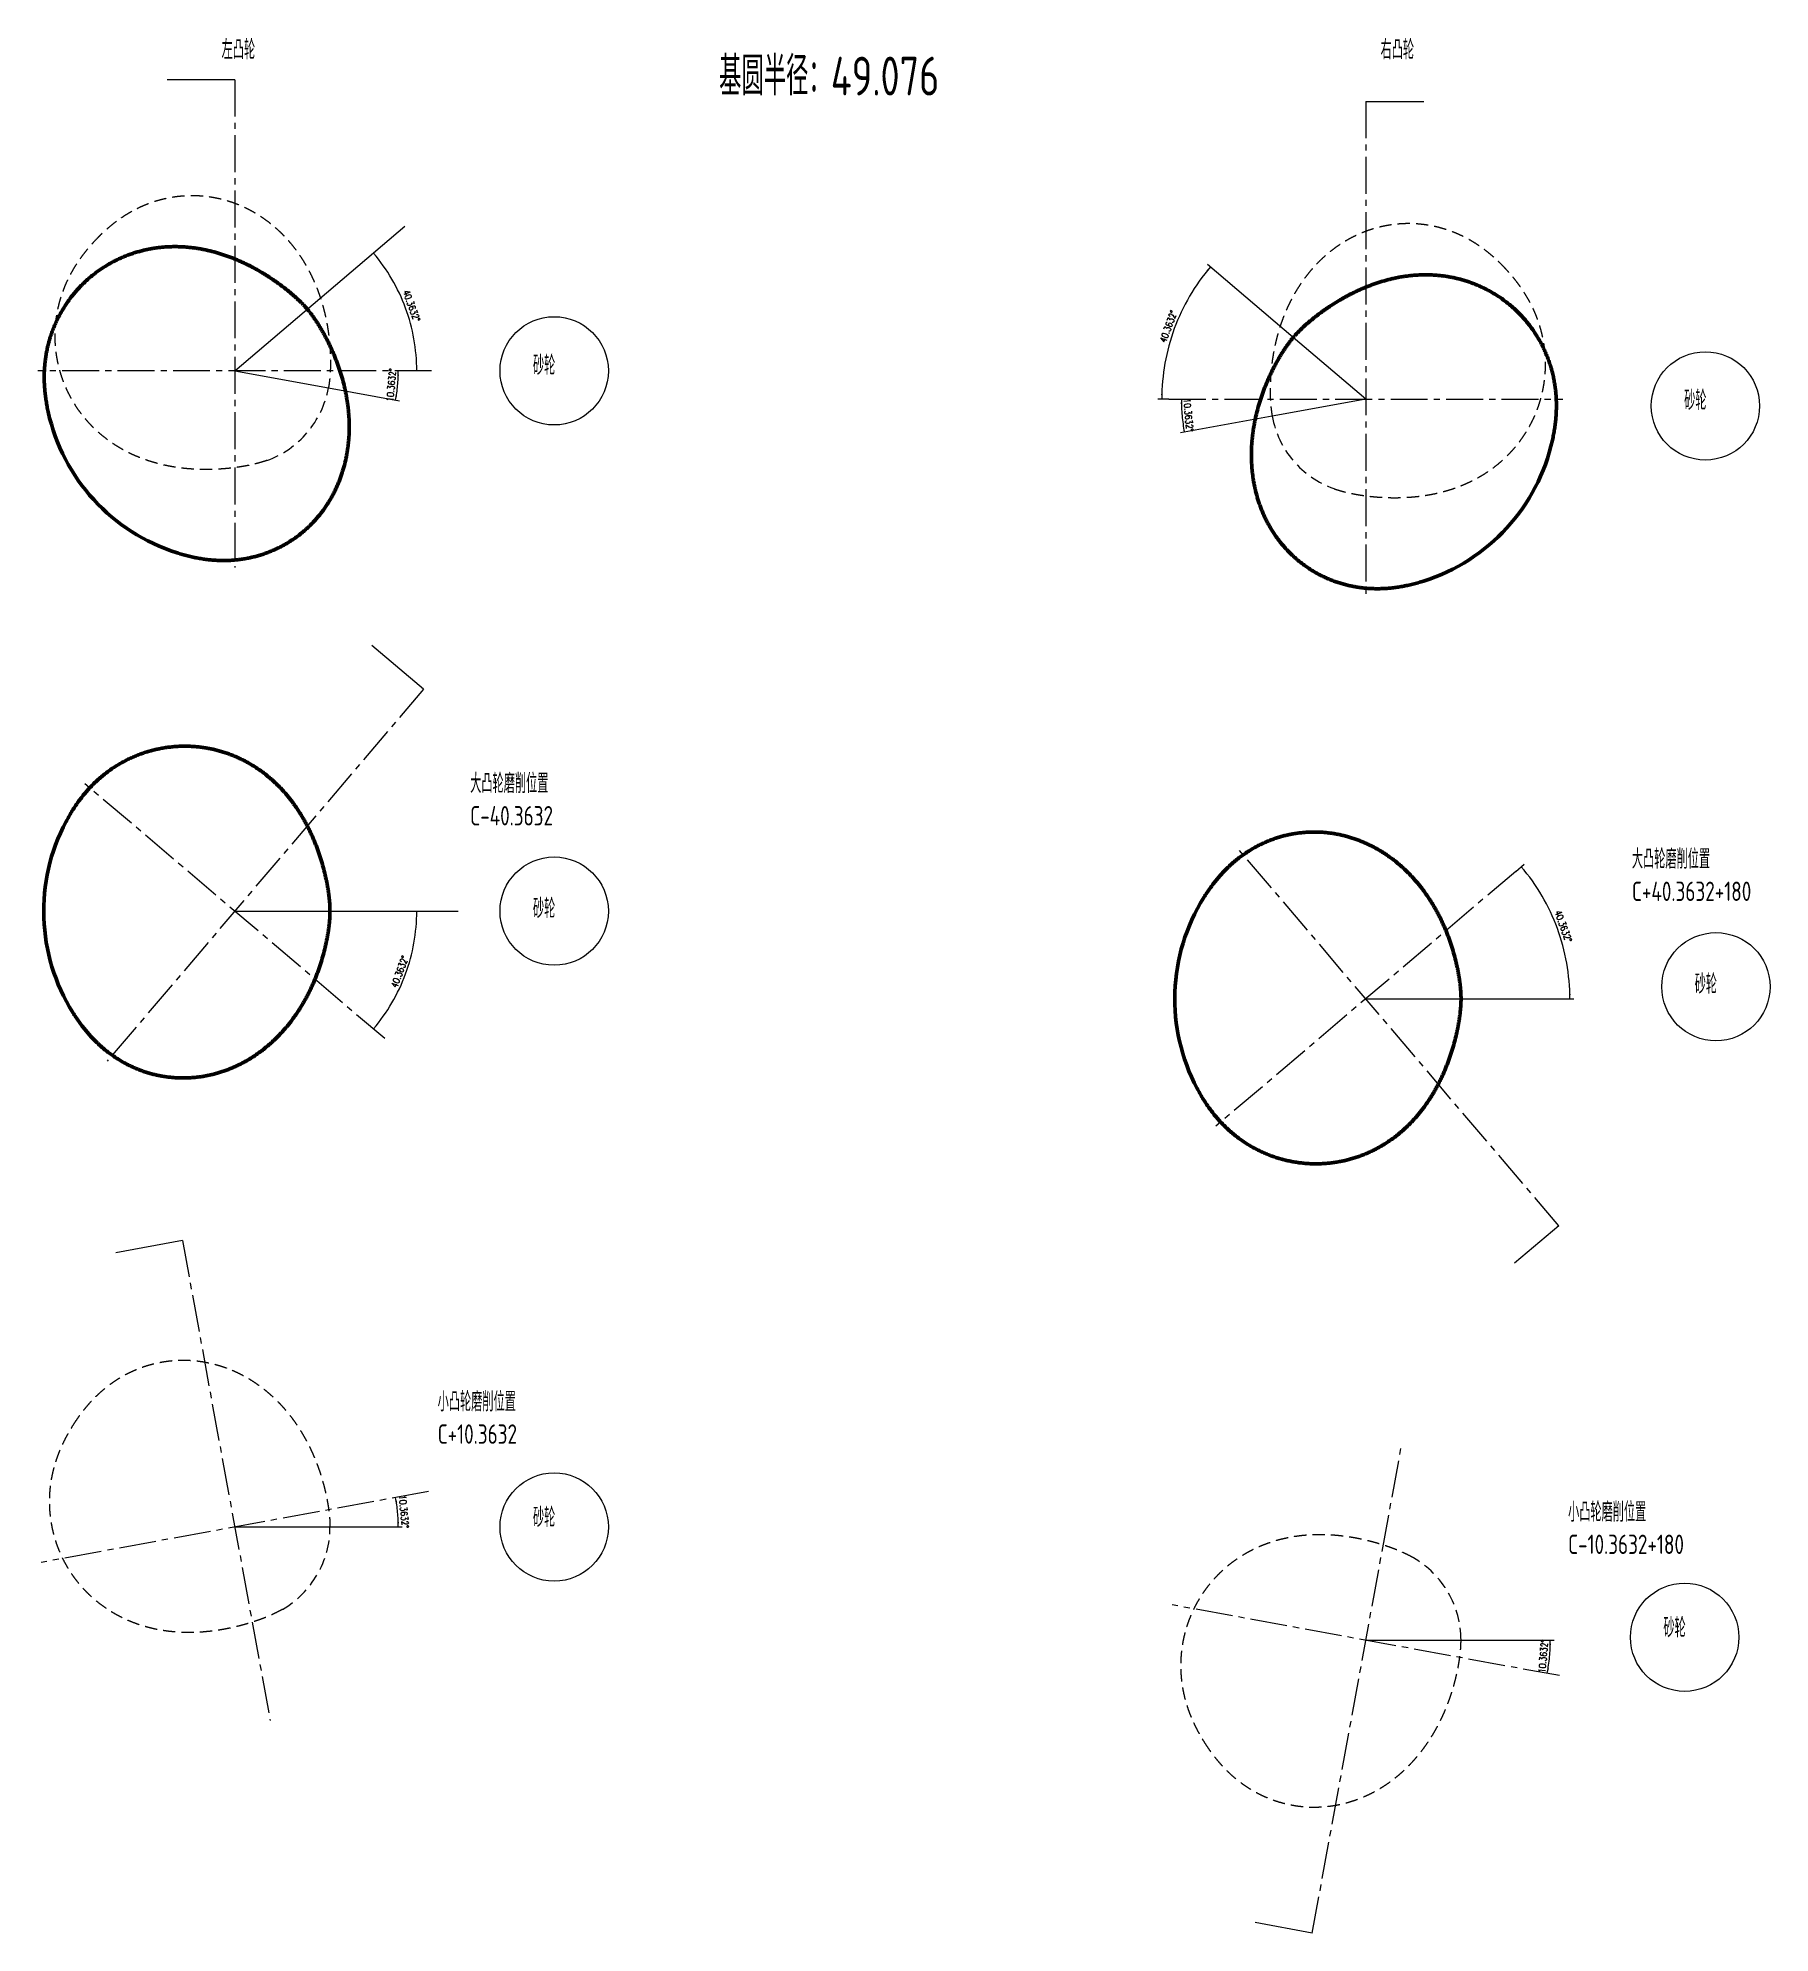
# Model space of a CAD drawing. Header units: millimetres. Extents: x 2124 to 3017, y -100 to 877.
import ezdxf

# ---------------------------------------------------------------- set-up
doc = ezdxf.new("R2010")
doc.units = ezdxf.units.MM
doc.linetypes.add('CENTER2', pattern=[28.574999, 19.049999, -3.175, 3.175, -3.175])
doc.linetypes.add('DASHED2', pattern=[9.525, 6.35, -3.175])
doc.layers.get('0').update_dxf_attribs({"lineweight": 18})
for name, color, linetype, lineweight in [('3中心线层', 1, 'CENTER2', 18), ('4虚线层', 6, 'DASHED2', 18), ('AM_0', 7, 'Continuous', 50), ('尺寸线层', 3, 'Continuous', 18)]:
    doc.layers.add(name, color=color, linetype=linetype, lineweight=lineweight)
doc.styles.add('PC_TEXTSTYLE', font='isocp.shx', dxfattribs={"width": 0.8, "bigfont": 'gbcbig.shx'})
doc.styles.add('TH_GBDIM', font='romans.shx', dxfattribs={"width": 0.8, "bigfont": 'gbcbig.shx'})
doc.dimstyles.new('TH_GBDIM', dxfattribs={"dimtxt": 3.5, "dimasz": 2.5, "dimexe": 2, "dimexo": 0, "dimgap": 1.5, "dimtad": 1, "dimdec": 1, "dimdsep": 46, "dimtxsty": 'TH_GBDIM', "dimcen": 2.5, "dimdle": 5, "dimclrd": 4, "dimclre": 4, "dimclrt": 3, "dimadec": 0, "dimazin": 2, "dimtfac": 0.714286, "dimtdec": 1, "dimtmove": 0, "dimatfit": 3, "dimfxl": 0, "dimarcsym": 0})

msp = doc.modelspace()

# ---------------------------------------------------------------- texts
at = {"layer": '尺寸线层', "attachment_point": 1, "style": 'PC_TEXTSTYLE'}
for s, insert, char_height, width in [('左凸轮', (2218.66, 875.88), 10, 247.504), ('右凸轮', (2816.13, 875.88), 10, 247.504), ('基圆半径：49.076', (2475.1, 867.26), 20, 249.2249), ('砂轮', (2379.15, 713.13), 10, 59.8417), ('砂轮', (2972.65, 695.05), 10, 59.8417), ('大凸轮磨削位置\\PC-40.3632', (2346.78, 497.48), 10, 192.9467), ('大凸轮磨削位置\\PC+40.3632+180', (2945.7, 458.5), 10, 192.9467), ('砂轮', (2379.15, 433.02), 10, 59.8417), ('砂轮', (2978.07, 394.04), 10, 59.8417), ('小凸轮磨削位置\\PC+10.3632', (2330.02, 178.61), 10, 192.9467), ('砂轮', (2379.15, 118.99), 10, 59.8417), ('小凸轮磨削位置\\PC-10.3632+180', (2912.8, 121.74), 10, 192.9467), ('砂轮', (2961.94, 62.12), 10, 59.8417)]:
    msp.add_mtext(s, dxfattribs=dict(at, insert=insert, char_height=char_height, width=width))

# ---------------------------------------------------------------- blocks, each defined once
blk = doc.blocks.new('*X4')
at = {"layer": '尺寸线层', "linetype": 'Continuous'}
for points in [[(2296.92, 766.01), (2298.19, 763.82), (2298.84, 764.34)], [(2319.25, 705.25), (2318.8, 707.74), (2319.64, 707.76)]]:
    blk.add_hatch(color=4, dxfattribs=at).paths.add_polyline_path(points, flags=0)
at = {"layer": '尺寸线层', "color": 4, "linetype": 'Continuous'}
for start, end in [(20.1816, 40.3632), (0, 20.1816)]:
    blk.add_arc((2225.43, 705.25), 93.82, start, end, dxfattribs=at)
at = {"layer": '尺寸线层', "color": 3, "insert": (2316.54, 738.73), "char_height": 3.5, "width": 35.2, "attachment_point": 5, "rotation": 290.1816, "style": 'TH_GBDIM'}
blk.add_mtext('40.3632%%D', dxfattribs=at)
blk = doc.blocks.new('*X5')
at = {"layer": '尺寸线层', "linetype": 'Continuous'}
for points in [[(2309.72, 705.25), (2309.26, 702.75), (2310.09, 702.73)], [(2308.34, 690.08), (2308.34, 692.62), (2309.17, 692.49)]]:
    blk.add_hatch(color=4, dxfattribs=at).paths.add_polyline_path(points, flags=0)
at = {"layer": '尺寸线层', "color": 4, "linetype": 'Continuous'}
blk.add_line((2273.71, 696.42), (2310.31, 689.72), dxfattribs=at)
for start, end in [(354.81839, 0), (349.63678, 354.81839)]:
    blk.add_arc((2225.43, 705.25), 84.28, start, end, dxfattribs=at)
at = {"layer": '尺寸线层', "color": 3, "insert": (2306.13, 697.93), "char_height": 3.5, "width": 34.4, "attachment_point": 5, "rotation": 84.81839, "style": 'TH_GBDIM'}
blk.add_mtext('10.3632%%D', dxfattribs=at)
blk = doc.blocks.new('*X6')
at = {"layer": '尺寸线层', "linetype": 'Continuous'}
for points in [[(2319.25, 426.61), (2318.8, 424.11), (2319.64, 424.1)], [(2296.92, 365.85), (2298.19, 368.04), (2298.84, 367.51)]]:
    blk.add_hatch(color=4, dxfattribs=at).paths.add_polyline_path(points, flags=0)
at = {"layer": '尺寸线层', "color": 4, "linetype": 'Continuous'}
for start, end in [(339.8184, 0), (319.6368, 339.8184)]:
    blk.add_arc((2225.43, 426.61), 93.82, start, end, dxfattribs=at)
at = {"layer": '尺寸线层', "color": 3, "insert": (2310.44, 395.36), "char_height": 3.5, "width": 35.2, "attachment_point": 5, "rotation": 69.8184, "style": 'TH_GBDIM'}
blk.add_mtext('40.3632%%D', dxfattribs=at)
blk = doc.blocks.new('*X7')
at = {"layer": '尺寸线层', "linetype": 'Continuous'}
for points in [[(2308.34, 124.18), (2308.34, 121.65), (2309.17, 121.78)], [(2309.72, 109.02), (2309.26, 111.52), (2310.09, 111.53)]]:
    blk.add_hatch(color=4, dxfattribs=at).paths.add_polyline_path(points, flags=0)
at = {"layer": '尺寸线层', "color": 4, "linetype": 'Continuous'}
blk.add_line((2274.51, 109.02), (2311.72, 109.02), dxfattribs=at)
for start, end in [(5.18159, 10.3632), (359.99998, 5.18159)]:
    blk.add_arc((2225.43, 109.02), 84.28, start, end, dxfattribs=at)
at = {"layer": '尺寸线层', "color": 3, "insert": (2312.61, 116.93), "char_height": 3.5, "width": 34.4, "attachment_point": 5, "rotation": 275.18159, "style": 'TH_GBDIM'}
blk.add_mtext('10.3632%%D', dxfattribs=at)
blk = doc.blocks.new('*X8')
at = {"layer": '尺寸线层', "linetype": 'Continuous'}
for points in [[(2713.43, 690.71), (2713.88, 688.22), (2713.04, 688.2)], [(2714.98, 673.61), (2714.97, 676.14), (2714.15, 676.01)]]:
    blk.add_hatch(color=4, dxfattribs=at).paths.add_polyline_path(points, flags=0)
at = {"layer": '尺寸线层', "color": 4, "linetype": 'Continuous'}
blk.add_line((2760.26, 681.89), (2713.01, 673.25), dxfattribs=at)
for start, end in [(180, 185.18161), (185.18161, 190.36322)]:
    blk.add_arc((2808.53, 690.71), 95.11, start, end, dxfattribs=at)
at = {"layer": '尺寸线层', "color": 3, "insert": (2717.05, 682.42), "char_height": 3.5, "width": 34.4, "attachment_point": 5, "rotation": 275.18161, "style": 'TH_GBDIM'}
blk.add_mtext('10.3632%%D', dxfattribs=at)
blk = doc.blocks.new('*X9')
at = {"layer": '尺寸线层', "linetype": 'Continuous'}
for points in [[(2728.38, 758.84), (2727.1, 756.65), (2726.46, 757.18)], [(2703.34, 690.71), (2703.78, 693.21), (2702.95, 693.22)]]:
    blk.add_hatch(color=4, dxfattribs=at).paths.add_polyline_path(points, flags=0)
at = {"layer": '尺寸线层', "color": 4, "linetype": 'Continuous'}
for p, q in [((2771.14, 722.5), (2726.85, 760.14)), ((2707.04, 690.71), (2701.34, 690.71))]:
    blk.add_line(p, q, dxfattribs=at)
for start, end in [(139.6368, 159.8184), (159.8184, 180)]:
    blk.add_arc((2808.53, 690.71), 105.2, start, end, dxfattribs=at)
at = {"layer": '尺寸线层', "color": 3, "insert": (2706.74, 728.13), "char_height": 3.5, "width": 35.2, "attachment_point": 5, "rotation": 69.8184, "style": 'TH_GBDIM'}
blk.add_mtext('40.3632%%D', dxfattribs=at)
blk = doc.blocks.new('*X10')
at = {"layer": '尺寸线层', "linetype": 'Continuous'}
for points in [[(2888.69, 449.51), (2889.97, 447.32), (2890.61, 447.84)], [(2913.73, 381.38), (2913.29, 383.87), (2914.12, 383.89)]]:
    blk.add_hatch(color=4, dxfattribs=at).paths.add_polyline_path(points, flags=0)
at = {"layer": '尺寸线层', "color": 4, "linetype": 'Continuous'}
for p, q in [((2885.87, 447.11), (2890.21, 450.8)), ((2857.61, 381.38), (2915.73, 381.38))]:
    blk.add_line(p, q, dxfattribs=at)
for start, end in [(20.1816, 40.3632), (0, 20.1816)]:
    blk.add_arc((2808.53, 381.38), 105.2, start, end, dxfattribs=at)
at = {"layer": '尺寸线层', "color": 3, "insert": (2910.32, 418.79), "char_height": 3.5, "width": 35.2, "attachment_point": 5, "rotation": 290.1816, "style": 'TH_GBDIM'}
blk.add_mtext('40.3632%%D', dxfattribs=at)
blk = doc.blocks.new('*X11')
at = {"layer": '尺寸线层', "linetype": 'Continuous'}
for points in [[(2903.64, 50.6), (2903.19, 48.1), (2904.02, 48.08)], [(2902.09, 33.49), (2902.1, 36.02), (2902.92, 35.89)]]:
    blk.add_hatch(color=4, dxfattribs=at).paths.add_polyline_path(points, flags=0)
at = {"layer": '尺寸线层', "color": 4, "linetype": 'Continuous'}
blk.add_line((2857.61, 50.6), (2905.64, 50.6), dxfattribs=at)
for start, end in [(354.81841, 0.00002), (349.6368, 354.81841)]:
    blk.add_arc((2808.53, 50.6), 95.11, start, end, dxfattribs=at)
at = {"layer": '尺寸线层', "color": 3, "insert": (2900.01, 42.3), "char_height": 3.5, "width": 34.4, "attachment_point": 5, "rotation": 84.81841, "style": 'TH_GBDIM'}
blk.add_mtext('10.3632%%D', dxfattribs=at)

# ---------------------------------------------------------------- dimensions: what is measured, and where the dimension line sits
at = {"layer": '尺寸线层'}
for base, line1, line2, picture, middle in [((2313.4945, 737.6136), ((2326.9291, 705.2451), (2123.9355, 705.2451)), ((2225.4323, 705.2451), (2313.1782, 779.8256)), '*X4', (2316.545, 738.7348)), ((2709.79526, 727.00631), ((2707.03747, 690.71343), (2910.03106, 690.71343)), ((2808.53427, 690.71343), (2771.14058, 722.49656)), '*X9', (2706.7448, 728.12755)), ((2309.37098, 697.63322), ((2225.43227, 705.24507), (2273.70773, 696.4169)), ((2326.92907, 705.24507), (2123.93548, 705.24507)), '*X5', (2306.13426, 697.92673)), ((2713.8169, 682.1241), ((2707.0375, 690.7134), (2910.0311, 690.7134)), ((2808.5343, 690.7134), (2760.2588, 681.8852)), '*X8', (2717.0536, 682.4176)), ((2313.4945, 394.2394), ((2302.7682, 360.8755), (2148.0963, 492.3403)), ((2225.4323, 426.6079), (2340.5913, 426.6079)), '*X6', (2310.444, 395.3606)), ((2907.2733, 417.6693), ((2885.8702, 447.1089), (2731.1983, 315.644)), ((2808.5343, 381.3764), (2857.6103, 381.3764)), '*X10', (2910.3237, 418.7906)), ((2309.371, 116.6339), ((2225.4323, 109.0221), (2274.5083, 109.0221)), ((2325.2734, 127.2801), (2125.5912, 90.7641)), '*X7', (2312.6077, 116.9274)), ((2903.2516, 42.0063), ((2908.3754, 32.3375), (2708.6932, 68.8535)), ((2808.5343, 50.5955), (2857.6103, 50.5955)), '*X11', (2900.0149, 42.2998))]:
    dim = msp.add_angular_dim_2l(base=base, line1=line1, line2=line2, dimstyle='TH_GBDIM', override={"dimscale": 1, "dimtad": 1, "dimtih": 0, "dimtoh": 0, "dimsah": 1, "dimadec": 4, "dimtdec": 4, "dimtfill": 1, "dimtzin": 8}, dxfattribs=at)
    dim.commit()
    dim.dimension.update_dxf_attribs({"geometry": picture, "text_midpoint": middle})

# ---------------------------------------------------------------- linework, layer by layer
for p, q in [((2225.43, 855.38), (2190.53, 855.38)), ((2808.53, 844.23), (2838.42, 844.23)), ((2225.43, 705.25), (2313.18, 779.83)), ((2808.53, 690.71), (2771.14, 722.5)), ((2225.43, 705.25), (2273.71, 696.42)), ((2808.53, 690.71), (2760.26, 681.89)), ((2322.67, 541.01), (2296.07, 563.61)), ((2225.43, 426.61), (2340.59, 426.61)), ((2808.53, 381.38), (2857.61, 381.38)), ((2907.96, 264.4), (2885.19, 245.05)), ((2198.42, 256.71), (2164.09, 250.43)), ((2225.43, 109.02), (2274.51, 109.02)), ((2808.53, 50.6), (2857.61, 50.6)), ((2780.92, -100.42), (2751.52, -95.04))]:
    msp.add_line(p, q)
for centre in [(2390.1, 705.25), (2983.6, 687.16), (2390.1, 426.61), (2989.02, 387.63), (2390.1, 109.02), (2972.88, 52.15)]:
    msp.add_circle(centre, 27.92)
at = {"layer": '3中心线层'}
for p, q in [((2225.43, 855.38), (2225.43, 603.75)), ((2808.53, 844.23), (2808.53, 589.22)), ((2326.93, 705.25), (2123.94, 705.25)), ((2707.04, 690.71), (2910.03, 690.71)), ((2322.67, 541.01), (2159.7, 349.27)), ((2302.77, 360.88), (2148.1, 492.34)), ((2907.96, 264.4), (2742.8, 458.71)), ((2885.87, 447.11), (2731.2, 315.64)), ((2198.42, 256.71), (2243.69, 9.18)), ((2780.92, -100.42), (2826.79, 150.44)), ((2325.27, 127.28), (2125.59, 90.76)), ((2908.38, 32.34), (2708.69, 68.85))]:
    msp.add_line(p, q, dxfattribs=at)
at = {"layer": '4虚线层'}
for centre, start, end in [((2225.43, 705.25), 289.63678, 349.63678), ((2808.53, 690.71), 190.36322, 250.36322), ((2225.43, 109.02), 299.99998, 359.99998), ((2808.53, 50.6), 0.00002, 60.00002)]:
    msp.add_arc(centre, 49.08, start, end, dxfattribs=at)
for points, knots in [([(2152.71, 771.67), (2153.36, 772.39), (2154.02, 773.09), (2155.36, 774.47), (2156.03, 775.14), (2157.38, 776.45), (2158.06, 777.08), (2159.42, 778.32), (2160.11, 778.92), (2161.49, 780.09), (2162.18, 780.66), (2163.57, 781.76), (2164.27, 782.29), (2165.68, 783.32), (2166.38, 783.82), (2167.8, 784.78), (2168.51, 785.25), (2169.94, 786.15), (2170.66, 786.58), (2172.1, 787.42), (2172.83, 787.82), (2174.29, 788.59), (2175.02, 788.96), (2176.52, 789.69), (2177.29, 790.04), (2178.83, 790.71), (2179.6, 791.03), (2181.16, 791.63), (2181.94, 791.92), (2183.5, 792.46), (2184.29, 792.72), (2185.87, 793.2), (2186.66, 793.42), (2188.25, 793.84), (2189.04, 794.03), (2190.63, 794.38), (2191.43, 794.54), (2193.02, 794.83), (2193.82, 794.96), (2195.41, 795.19), (2196.21, 795.28), (2197.81, 795.45), (2198.6, 795.51), (2200.19, 795.62), (2200.99, 795.65), (2202.57, 795.69), (2203.36, 795.7), (2204.94, 795.68), (2205.73, 795.66), (2207.3, 795.58), (2208.08, 795.53), (2209.63, 795.39), (2210.41, 795.31), (2211.96, 795.12), (2212.73, 795.01), (2214.26, 794.76), (2215.02, 794.62), (2216.53, 794.31), (2217.29, 794.15), (2218.78, 793.79), (2219.53, 793.6), (2221.01, 793.19), (2221.74, 792.97), (2223.2, 792.5), (2223.93, 792.26), (2225.36, 791.75), (2226.08, 791.48), (2227.49, 790.91), (2228.19, 790.62), (2229.59, 790.01), (2230.28, 789.69), (2231.64, 789.03), (2232.32, 788.69), (2233.66, 787.99), (2234.32, 787.62), (2235.64, 786.88), (2236.29, 786.49), (2237.57, 785.7), (2238.21, 785.29), (2239.47, 784.46), (2240.09, 784.04), (2241.31, 783.16), (2241.92, 782.72), (2243.12, 781.81), (2243.71, 781.34), (2244.87, 780.39), (2245.45, 779.91), (2246.58, 778.92), (2247.14, 778.42), (2248.24, 777.41), (2248.78, 776.89), (2249.85, 775.84), (2250.37, 775.3), (2251.41, 774.22), (2251.92, 773.67), (2252.92, 772.56), (2253.41, 772), (2254.37, 770.86), (2254.85, 770.28), (2255.78, 769.11), (2256.23, 768.52), (2257.13, 767.33), (2257.57, 766.73), (2258.43, 765.52), (2258.85, 764.9), (2259.68, 763.66), (2260.08, 763.04), (2260.87, 761.78), (2261.26, 761.15), (2262.01, 759.87), (2262.38, 759.22), (2263.1, 757.93), (2263.45, 757.28), (2264.14, 755.96), (2264.47, 755.3), (2265.12, 753.97), (2265.44, 753.31), (2266.06, 751.96), (2266.36, 751.29), (2266.94, 749.93), (2267.22, 749.25), (2267.77, 747.88), (2268.04, 747.2), (2268.55, 745.82), (2268.8, 745.13), (2269.28, 743.74), (2269.52, 743.04), (2269.96, 741.65), (2270.18, 740.95), (2270.6, 739.54), (2270.8, 738.84), (2271.19, 737.43), (2271.37, 736.72), (2271.72, 735.3), (2271.89, 734.59), (2272.22, 733.17), (2272.37, 732.46), (2272.66, 731.03), (2272.8, 730.32), (2273.07, 728.89), (2273.19, 728.17), (2273.42, 726.74), (2273.53, 726.02), (2273.74, 724.59), (2273.83, 723.87), (2274.01, 722.44), (2274.09, 721.72), (2274.24, 720.29), (2274.31, 719.57), (2274.42, 718.14), (2274.48, 717.42), (2274.57, 716.01), (2274.61, 715.32), (2274.67, 713.94), (2274.7, 713.25), (2274.73, 711.89), (2274.75, 711.21), (2274.76, 709.86), (2274.76, 709.2), (2274.74, 707.88), (2274.73, 707.23), (2274.69, 705.95), (2274.66, 705.33), (2274.6, 704.09), (2274.56, 703.48), (2274.47, 702.29), (2274.42, 701.71), (2274.31, 700.58), (2274.24, 700.02), (2274.11, 698.95), (2274.04, 698.42), (2273.88, 697.4), (2273.8, 696.91), (2273.71, 696.42)], [0, 0, 0, 0, 2.90234, 2.90234, 5.74871, 5.74871, 8.539574, 8.539574, 11.276288, 11.276288, 13.961098, 13.961098, 16.597119, 16.597119, 19.188312, 19.188312, 21.739431, 21.739431, 24.255972, 24.255972, 26.744086, 26.744086, 29.210478, 29.210478, 31.7374, 31.7374, 34.248845, 34.248845, 36.744928, 36.744928, 39.225823, 39.225823, 41.691765, 41.691765, 44.143045, 44.143045, 46.580012, 46.580012, 49.003064, 49.003064, 51.412649, 51.412649, 53.809259, 53.809259, 56.193422, 56.193422, 58.565702, 58.565702, 60.92669, 60.92669, 63.276998, 63.276998, 65.617253, 65.617253, 67.948091, 67.948091, 70.27015, 70.27015, 72.584066, 72.584066, 74.890463, 74.890463, 77.189949, 77.189949, 79.483111, 79.483111, 81.77051, 81.77051, 84.052676, 84.052676, 86.330102, 86.330102, 88.603244, 88.603244, 90.872519, 90.872519, 93.138296, 93.138296, 95.400906, 95.400906, 97.66063, 97.66063, 99.917707, 99.917707, 102.172334, 102.172334, 104.424665, 104.424665, 106.674813, 106.674813, 108.922855, 108.922855, 111.168837, 111.168837, 113.41277, 113.41277, 115.654643, 115.654643, 117.894421, 117.894421, 120.13205, 120.13205, 122.367463, 122.367463, 124.600583, 124.600583, 126.831327, 126.831327, 129.059607, 129.059607, 131.285337, 131.285337, 133.508432, 133.508432, 135.728813, 135.728813, 137.946403, 137.946403, 140.161134, 140.161134, 142.372941, 142.372941, 144.581763, 144.581763, 146.787541, 146.787541, 148.990214, 148.990214, 151.189718, 151.189718, 153.385976, 153.385976, 155.578899, 155.578899, 157.76838, 157.76838, 159.954283, 159.954283, 162.136444, 162.136444, 164.314661, 164.314661, 166.488693, 166.488693, 168.658251, 168.658251, 170.822999, 170.822999, 172.982551, 172.982551, 175.136467, 175.136467, 177.217497, 177.217497, 179.281629, 179.281629, 181.317777, 181.317777, 183.315165, 183.315165, 185.26361, 185.26361, 187.153774, 187.153774, 188.977411, 188.977411, 190.72756, 190.72756, 192.398713, 192.398713, 193.986925, 193.986925, 195.489894, 195.489894, 195.489894, 195.489894]), ([(2881.26, 757.14), (2880.61, 757.86), (2879.94, 758.56), (2878.61, 759.94), (2877.94, 760.61), (2876.59, 761.91), (2875.91, 762.55), (2874.54, 763.79), (2873.86, 764.39), (2872.48, 765.56), (2871.79, 766.13), (2870.39, 767.22), (2869.69, 767.76), (2868.29, 768.79), (2867.59, 769.29), (2866.17, 770.25), (2865.46, 770.72), (2864.03, 771.62), (2863.31, 772.05), (2861.86, 772.89), (2861.14, 773.29), (2859.68, 774.06), (2858.94, 774.43), (2857.45, 775.15), (2856.68, 775.51), (2855.14, 776.18), (2854.37, 776.5), (2852.81, 777.1), (2852.03, 777.39), (2850.46, 777.93), (2849.68, 778.19), (2848.1, 778.67), (2847.31, 778.89), (2845.72, 779.31), (2844.93, 779.5), (2843.34, 779.85), (2842.54, 780.01), (2840.94, 780.3), (2840.15, 780.43), (2838.55, 780.65), (2837.75, 780.75), (2836.16, 780.91), (2835.36, 780.98), (2833.77, 781.08), (2832.98, 781.12), (2831.4, 781.16), (2830.6, 781.17), (2829.03, 781.15), (2828.24, 781.13), (2826.67, 781.05), (2825.89, 781), (2824.33, 780.86), (2823.56, 780.78), (2822.01, 780.58), (2821.24, 780.47), (2819.71, 780.23), (2818.95, 780.09), (2817.43, 779.78), (2816.68, 779.62), (2815.18, 779.26), (2814.44, 779.07), (2812.96, 778.65), (2812.22, 778.44), (2810.76, 777.97), (2810.04, 777.73), (2808.6, 777.21), (2807.89, 776.95), (2806.47, 776.38), (2805.77, 776.09), (2804.38, 775.48), (2803.69, 775.16), (2802.32, 774.5), (2801.65, 774.16), (2800.31, 773.46), (2799.64, 773.09), (2798.33, 772.34), (2797.68, 771.96), (2796.39, 771.17), (2795.76, 770.76), (2794.5, 769.93), (2793.88, 769.5), (2792.65, 768.63), (2792.05, 768.19), (2790.85, 767.27), (2790.26, 766.81), (2789.1, 765.86), (2788.52, 765.38), (2787.39, 764.39), (2786.83, 763.89), (2785.73, 762.87), (2785.19, 762.36), (2784.12, 761.31), (2783.59, 760.77), (2782.56, 759.69), (2782.05, 759.14), (2781.05, 758.03), (2780.56, 757.47), (2779.59, 756.33), (2779.12, 755.75), (2778.19, 754.58), (2777.73, 753.99), (2776.84, 752.8), (2776.4, 752.2), (2775.54, 750.98), (2775.12, 750.37), (2774.29, 749.13), (2773.89, 748.51), (2773.09, 747.25), (2772.71, 746.61), (2771.95, 745.34), (2771.58, 744.69), (2770.86, 743.4), (2770.51, 742.74), (2769.83, 741.43), (2769.49, 740.77), (2768.84, 739.44), (2768.53, 738.77), (2767.91, 737.43), (2767.61, 736.76), (2767.03, 735.4), (2766.74, 734.72), (2766.2, 733.35), (2765.93, 732.67), (2765.42, 731.29), (2765.17, 730.6), (2764.68, 729.21), (2764.45, 728.51), (2764, 727.11), (2763.78, 726.41), (2763.37, 725.01), (2763.17, 724.3), (2762.78, 722.89), (2762.6, 722.19), (2762.24, 720.77), (2762.07, 720.06), (2761.75, 718.64), (2761.6, 717.92), (2761.3, 716.5), (2761.16, 715.78), (2760.9, 714.36), (2760.78, 713.64), (2760.54, 712.21), (2760.43, 711.49), (2760.23, 710.06), (2760.13, 709.34), (2759.96, 707.91), (2759.88, 707.19), (2759.73, 705.76), (2759.66, 705.04), (2759.54, 703.61), (2759.49, 702.89), (2759.4, 701.48), (2759.36, 700.79), (2759.3, 699.41), (2759.27, 698.72), (2759.23, 697.36), (2759.22, 696.68), (2759.21, 695.33), (2759.21, 694.67), (2759.22, 693.35), (2759.24, 692.7), (2759.28, 691.42), (2759.3, 690.79), (2759.37, 689.56), (2759.41, 688.95), (2759.5, 687.76), (2759.55, 687.18), (2759.66, 686.05), (2759.72, 685.49), (2759.86, 684.42), (2759.93, 683.89), (2760.09, 682.87), (2760.17, 682.38), (2760.26, 681.89)], [0, 0, 0, 0, 2.90234, 2.90234, 5.74871, 5.74871, 8.539574, 8.539574, 11.276288, 11.276288, 13.961098, 13.961098, 16.597119, 16.597119, 19.188312, 19.188312, 21.739431, 21.739431, 24.255972, 24.255972, 26.744086, 26.744086, 29.210478, 29.210478, 31.7374, 31.7374, 34.248845, 34.248845, 36.744928, 36.744928, 39.225823, 39.225823, 41.691765, 41.691765, 44.143045, 44.143045, 46.580012, 46.580012, 49.003064, 49.003064, 51.412649, 51.412649, 53.809259, 53.809259, 56.193422, 56.193422, 58.565702, 58.565702, 60.92669, 60.92669, 63.276998, 63.276998, 65.617253, 65.617253, 67.948091, 67.948091, 70.27015, 70.27015, 72.584066, 72.584066, 74.890463, 74.890463, 77.189949, 77.189949, 79.483111, 79.483111, 81.77051, 81.77051, 84.052676, 84.052676, 86.330102, 86.330102, 88.603244, 88.603244, 90.872519, 90.872519, 93.138296, 93.138296, 95.400906, 95.400906, 97.66063, 97.66063, 99.917707, 99.917707, 102.172334, 102.172334, 104.424665, 104.424665, 106.674813, 106.674813, 108.922855, 108.922855, 111.168837, 111.168837, 113.41277, 113.41277, 115.654643, 115.654643, 117.894421, 117.894421, 120.13205, 120.13205, 122.367463, 122.367463, 124.600583, 124.600583, 126.831327, 126.831327, 129.059607, 129.059607, 131.285337, 131.285337, 133.508432, 133.508432, 135.728813, 135.728813, 137.946403, 137.946403, 140.161134, 140.161134, 142.372941, 142.372941, 144.581763, 144.581763, 146.787541, 146.787541, 148.990214, 148.990214, 151.189718, 151.189718, 153.385976, 153.385976, 155.578899, 155.578899, 157.76838, 157.76838, 159.954283, 159.954283, 162.136444, 162.136444, 164.314661, 164.314661, 166.488693, 166.488693, 168.658251, 168.658251, 170.822999, 170.822999, 172.982551, 172.982551, 175.136467, 175.136467, 177.217497, 177.217497, 179.281629, 179.281629, 181.317777, 181.317777, 183.315165, 183.315165, 185.26361, 185.26361, 187.153774, 187.153774, 188.977411, 188.977411, 190.72756, 190.72756, 192.398713, 192.398713, 193.986925, 193.986925, 195.489894, 195.489894, 195.489894, 195.489894]), ([(2241.92, 659.02), (2241.45, 658.85), (2240.98, 658.69), (2240, 658.38), (2239.49, 658.22), (2238.45, 657.91), (2237.91, 657.76), (2236.81, 657.47), (2236.25, 657.32), (2235.09, 657.05), (2234.5, 656.91), (2233.29, 656.65), (2232.68, 656.52), (2231.42, 656.27), (2230.78, 656.15), (2229.49, 655.93), (2228.84, 655.82), (2227.51, 655.61), (2226.84, 655.52), (2225.49, 655.33), (2224.81, 655.24), (2223.44, 655.08), (2222.75, 655.01), (2221.35, 654.87), (2220.64, 654.8), (2219.21, 654.68), (2218.49, 654.63), (2217.06, 654.54), (2216.34, 654.5), (2214.91, 654.44), (2214.19, 654.41), (2212.75, 654.38), (2212.03, 654.36), (2210.59, 654.35), (2209.87, 654.36), (2208.43, 654.38), (2207.71, 654.39), (2206.27, 654.44), (2205.55, 654.47), (2204.11, 654.55), (2203.39, 654.59), (2201.95, 654.7), (2201.23, 654.76), (2199.79, 654.9), (2199.07, 654.97), (2197.64, 655.14), (2196.92, 655.24), (2195.49, 655.44), (2194.78, 655.54), (2193.35, 655.78), (2192.64, 655.9), (2191.22, 656.17), (2190.51, 656.31), (2189.09, 656.61), (2188.38, 656.77), (2186.97, 657.11), (2186.27, 657.29), (2184.86, 657.66), (2184.16, 657.86), (2182.77, 658.27), (2182.07, 658.48), (2180.68, 658.93), (2179.99, 659.17), (2178.61, 659.66), (2177.92, 659.91), (2176.55, 660.44), (2175.87, 660.71), (2174.51, 661.28), (2173.83, 661.58), (2172.48, 662.19), (2171.81, 662.5), (2170.47, 663.16), (2169.81, 663.5), (2168.48, 664.19), (2167.83, 664.55), (2166.52, 665.3), (2165.87, 665.68), (2164.58, 666.46), (2163.94, 666.87), (2162.67, 667.7), (2162.04, 668.13), (2160.79, 669.01), (2160.17, 669.46), (2158.94, 670.38), (2158.33, 670.86), (2157.13, 671.83), (2156.53, 672.32), (2155.35, 673.34), (2154.77, 673.86), (2153.62, 674.93), (2153.05, 675.47), (2151.93, 676.59), (2151.38, 677.15), (2150.29, 678.31), (2149.76, 678.9), (2148.71, 680.11), (2148.19, 680.72), (2147.17, 681.97), (2146.68, 682.6), (2145.7, 683.9), (2145.22, 684.55), (2144.29, 685.89), (2143.83, 686.57), (2142.95, 687.95), (2142.51, 688.65), (2141.67, 690.07), (2141.26, 690.79), (2140.47, 692.25), (2140.08, 692.98), (2139.34, 694.48), (2138.98, 695.24), (2138.3, 696.77), (2137.97, 697.54), (2137.33, 699.1), (2137.03, 699.89), (2136.45, 701.49), (2136.18, 702.29), (2135.67, 703.92), (2135.42, 704.73), (2134.97, 706.38), (2134.76, 707.21), (2134.36, 708.88), (2134.18, 709.73), (2133.85, 711.42), (2133.71, 712.27), (2133.44, 713.98), (2133.33, 714.84), (2133.13, 716.56), (2133.05, 717.42), (2132.92, 719.16), (2132.87, 720.03), (2132.81, 721.77), (2132.8, 722.64), (2132.8, 724.39), (2132.82, 725.27), (2132.9, 727.01), (2132.95, 727.89), (2133.1, 729.64), (2133.19, 730.51), (2133.4, 732.25), (2133.52, 733.12), (2133.81, 734.86), (2133.96, 735.73), (2134.31, 737.45), (2134.51, 738.31), (2134.92, 740.02), (2135.15, 740.87), (2135.63, 742.57), (2135.89, 743.41), (2136.44, 745.08), (2136.74, 745.91), (2137.34, 747.54), (2137.66, 748.34), (2138.32, 749.92), (2138.66, 750.7), (2139.38, 752.26), (2139.76, 753.04), (2140.54, 754.58), (2140.95, 755.35), (2141.8, 756.88), (2142.24, 757.64), (2143.15, 759.15), (2143.62, 759.9), (2144.6, 761.4), (2145.1, 762.15), (2146.15, 763.64), (2146.69, 764.38), (2147.8, 765.85), (2148.38, 766.59), (2149.56, 768.05), (2150.16, 768.78), (2151.41, 770.24), (2152.06, 770.96), (2152.71, 771.67)], [0, 0, 0, 0, 1.502908, 1.502908, 3.090721, 3.090721, 4.760935, 4.760935, 6.509541, 6.509541, 8.331069, 8.331069, 10.218658, 10.218658, 12.164163, 12.164163, 14.158301, 14.158301, 16.190839, 16.190839, 18.250824, 18.250824, 20.326847, 20.326847, 22.474278, 22.474278, 24.625704, 24.625704, 26.780419, 26.780419, 28.937777, 28.937777, 31.097204, 31.097204, 33.25821, 33.25821, 35.420407, 35.420407, 37.583513, 37.583513, 39.747361, 39.747361, 41.911907, 41.911907, 44.077224, 44.077224, 46.243508, 46.243508, 48.41107, 48.41107, 50.580333, 50.580333, 52.75182, 52.75182, 54.926146, 54.926146, 57.104006, 57.104006, 59.286162, 59.286162, 61.473431, 61.473431, 63.666667, 63.666667, 65.866752, 65.866752, 68.074579, 68.074579, 70.291039, 70.291039, 72.51701, 72.51701, 74.753345, 74.753345, 77.000859, 77.000859, 79.260321, 79.260321, 81.532446, 81.532446, 83.817885, 83.817885, 86.117223, 86.117223, 88.430967, 88.430967, 90.759551, 90.759551, 93.103323, 93.103323, 95.462552, 95.462552, 97.837422, 97.837422, 100.228032, 100.228032, 102.634399, 102.634399, 105.056458, 105.056458, 107.494064, 107.494064, 109.946998, 109.946998, 112.414965, 112.414965, 114.897603, 114.897603, 117.394485, 117.394485, 119.905126, 119.905126, 122.428985, 122.428985, 124.965473, 124.965473, 127.513961, 127.513961, 130.073778, 130.073778, 132.644228, 132.644228, 135.224588, 135.224588, 137.814117, 137.814117, 140.412062, 140.412062, 143.017666, 143.017666, 145.630173, 145.630173, 148.248832, 148.248832, 150.872905, 150.872905, 153.501675, 153.501675, 156.134444, 156.134444, 158.770547, 158.770547, 161.409351, 161.409351, 164.050261, 164.050261, 166.692723, 166.692723, 169.336231, 169.336231, 171.980325, 171.980325, 174.545637, 174.545637, 177.117775, 177.117775, 179.703496, 179.703496, 182.309531, 182.309531, 184.942432, 184.942432, 187.608413, 187.608413, 190.313199, 190.313199, 193.061878, 193.061878, 195.858771, 195.858771, 198.707312, 198.707312, 201.60996, 201.60996, 201.60996, 201.60996]), ([(2792.04, 644.49), (2792.51, 644.32), (2792.99, 644.16), (2793.97, 643.84), (2794.47, 643.69), (2795.52, 643.38), (2796.05, 643.23), (2797.15, 642.94), (2797.72, 642.79), (2798.87, 642.51), (2799.47, 642.38), (2800.67, 642.11), (2801.29, 641.99), (2802.54, 641.74), (2803.18, 641.62), (2804.48, 641.4), (2805.13, 641.29), (2806.46, 641.08), (2807.13, 640.98), (2808.48, 640.8), (2809.16, 640.71), (2810.53, 640.55), (2811.22, 640.47), (2812.62, 640.33), (2813.33, 640.27), (2814.76, 640.15), (2815.47, 640.1), (2816.91, 640.01), (2817.62, 639.97), (2819.06, 639.91), (2819.78, 639.88), (2821.22, 639.84), (2821.94, 639.83), (2823.38, 639.82), (2824.1, 639.83), (2825.54, 639.84), (2826.26, 639.86), (2827.7, 639.91), (2828.42, 639.94), (2829.86, 640.02), (2830.58, 640.06), (2832.02, 640.17), (2832.74, 640.23), (2834.18, 640.37), (2834.89, 640.44), (2836.33, 640.61), (2837.04, 640.7), (2838.47, 640.9), (2839.19, 641.01), (2840.61, 641.25), (2841.33, 641.37), (2842.75, 641.64), (2843.46, 641.78), (2844.88, 642.08), (2845.58, 642.24), (2846.99, 642.58), (2847.7, 642.76), (2849.1, 643.13), (2849.8, 643.33), (2851.2, 643.74), (2851.9, 643.95), (2853.29, 644.4), (2853.98, 644.64), (2855.36, 645.12), (2856.05, 645.38), (2857.42, 645.91), (2858.1, 646.18), (2859.46, 646.75), (2860.14, 647.05), (2861.49, 647.66), (2862.16, 647.97), (2863.5, 648.63), (2864.16, 648.96), (2865.48, 649.66), (2866.14, 650.02), (2867.45, 650.76), (2868.09, 651.15), (2869.38, 651.93), (2870.02, 652.34), (2871.3, 653.17), (2871.93, 653.6), (2873.18, 654.47), (2873.8, 654.93), (2875.03, 655.85), (2875.63, 656.32), (2876.84, 657.3), (2877.43, 657.79), (2878.61, 658.81), (2879.2, 659.33), (2880.35, 660.4), (2880.91, 660.94), (2882.03, 662.05), (2882.59, 662.62), (2883.67, 663.78), (2884.21, 664.37), (2885.26, 665.57), (2885.78, 666.19), (2886.79, 667.44), (2887.29, 668.07), (2888.27, 669.37), (2888.74, 670.02), (2889.68, 671.36), (2890.13, 672.04), (2891.02, 673.42), (2891.45, 674.12), (2892.3, 675.54), (2892.71, 676.26), (2893.5, 677.71), (2893.88, 678.45), (2894.62, 679.95), (2894.98, 680.7), (2895.67, 682.23), (2896, 683.01), (2896.63, 684.57), (2896.94, 685.36), (2897.51, 686.96), (2897.78, 687.76), (2898.3, 689.38), (2898.54, 690.2), (2899, 691.85), (2899.21, 692.68), (2899.6, 694.35), (2899.78, 695.19), (2900.11, 696.89), (2900.26, 697.74), (2900.52, 699.44), (2900.64, 700.3), (2900.84, 702.03), (2900.92, 702.89), (2901.05, 704.63), (2901.1, 705.5), (2901.16, 707.24), (2901.17, 708.11), (2901.16, 709.86), (2901.14, 710.73), (2901.07, 712.48), (2901.01, 713.36), (2900.87, 715.11), (2900.78, 715.98), (2900.57, 717.72), (2900.44, 718.59), (2900.16, 720.33), (2900, 721.19), (2899.65, 722.92), (2899.46, 723.78), (2899.04, 725.49), (2898.82, 726.34), (2898.33, 728.03), (2898.07, 728.88), (2897.52, 730.55), (2897.23, 731.38), (2896.62, 733.01), (2896.31, 733.81), (2895.65, 735.39), (2895.31, 736.17), (2894.59, 737.73), (2894.21, 738.51), (2893.43, 740.05), (2893.02, 740.82), (2892.17, 742.35), (2891.73, 743.11), (2890.82, 744.62), (2890.35, 745.37), (2889.37, 746.87), (2888.86, 747.62), (2887.82, 749.1), (2887.28, 749.84), (2886.16, 751.32), (2885.59, 752.06), (2884.41, 753.52), (2883.8, 754.25), (2882.55, 755.7), (2881.91, 756.43), (2881.26, 757.14)], [0, 0, 0, 0, 1.502908, 1.502908, 3.090721, 3.090721, 4.760935, 4.760935, 6.509541, 6.509541, 8.331069, 8.331069, 10.218658, 10.218658, 12.164163, 12.164163, 14.158301, 14.158301, 16.190839, 16.190839, 18.250824, 18.250824, 20.326847, 20.326847, 22.474278, 22.474278, 24.625704, 24.625704, 26.780419, 26.780419, 28.937777, 28.937777, 31.097204, 31.097204, 33.25821, 33.25821, 35.420407, 35.420407, 37.583513, 37.583513, 39.747361, 39.747361, 41.911907, 41.911907, 44.077224, 44.077224, 46.243508, 46.243508, 48.41107, 48.41107, 50.580333, 50.580333, 52.75182, 52.75182, 54.926146, 54.926146, 57.104006, 57.104006, 59.286162, 59.286162, 61.473431, 61.473431, 63.666667, 63.666667, 65.866752, 65.866752, 68.074579, 68.074579, 70.291039, 70.291039, 72.51701, 72.51701, 74.753345, 74.753345, 77.000859, 77.000859, 79.260321, 79.260321, 81.532446, 81.532446, 83.817885, 83.817885, 86.117223, 86.117223, 88.430967, 88.430967, 90.759551, 90.759551, 93.103323, 93.103323, 95.462552, 95.462552, 97.837422, 97.837422, 100.228032, 100.228032, 102.634399, 102.634399, 105.056458, 105.056458, 107.494064, 107.494064, 109.946998, 109.946998, 112.414965, 112.414965, 114.897603, 114.897603, 117.394485, 117.394485, 119.905126, 119.905126, 122.428985, 122.428985, 124.965473, 124.965473, 127.513961, 127.513961, 130.073778, 130.073778, 132.644228, 132.644228, 135.224588, 135.224588, 137.814117, 137.814117, 140.412062, 140.412062, 143.017666, 143.017666, 145.630173, 145.630173, 148.248832, 148.248832, 150.872905, 150.872905, 153.501675, 153.501675, 156.134444, 156.134444, 158.770547, 158.770547, 161.409351, 161.409351, 164.050261, 164.050261, 166.692723, 166.692723, 169.336231, 169.336231, 171.980325, 171.980325, 174.545637, 174.545637, 177.117775, 177.117775, 179.703496, 179.703496, 182.309531, 182.309531, 184.942432, 184.942432, 187.608413, 187.608413, 190.313199, 190.313199, 193.061878, 193.061878, 195.858771, 195.858771, 198.707312, 198.707312, 201.60996, 201.60996, 201.60996, 201.60996]), ([(2141.94, 161.29), (2142.46, 162.11), (2142.98, 162.92), (2144.05, 164.51), (2144.59, 165.29), (2145.68, 166.82), (2146.24, 167.57), (2147.36, 169.03), (2147.92, 169.75), (2149.07, 171.14), (2149.65, 171.83), (2150.82, 173.16), (2151.41, 173.81), (2152.61, 175.07), (2153.21, 175.69), (2154.43, 176.9), (2155.05, 177.48), (2156.29, 178.62), (2156.92, 179.18), (2158.19, 180.26), (2158.83, 180.79), (2160.13, 181.81), (2160.78, 182.31), (2162.13, 183.29), (2162.82, 183.77), (2164.21, 184.71), (2164.92, 185.16), (2166.34, 186.04), (2167.05, 186.46), (2168.5, 187.28), (2169.23, 187.67), (2170.69, 188.42), (2171.43, 188.79), (2172.92, 189.48), (2173.66, 189.81), (2175.16, 190.44), (2175.92, 190.74), (2177.44, 191.32), (2178.2, 191.59), (2179.73, 192.1), (2180.49, 192.33), (2182.03, 192.78), (2182.8, 192.99), (2184.35, 193.38), (2185.12, 193.56), (2186.67, 193.88), (2187.45, 194.03), (2189.01, 194.3), (2189.78, 194.41), (2191.34, 194.62), (2192.12, 194.71), (2193.68, 194.86), (2194.45, 194.91), (2196.01, 195), (2196.79, 195.03), (2198.34, 195.06), (2199.11, 195.06), (2200.66, 195.04), (2201.43, 195.01), (2202.96, 194.93), (2203.73, 194.87), (2205.26, 194.73), (2206.02, 194.65), (2207.54, 194.46), (2208.3, 194.35), (2209.8, 194.1), (2210.55, 193.96), (2212.05, 193.66), (2212.79, 193.5), (2214.27, 193.15), (2215.01, 192.96), (2216.47, 192.56), (2217.2, 192.35), (2218.64, 191.89), (2219.36, 191.66), (2220.79, 191.16), (2221.49, 190.9), (2222.9, 190.35), (2223.6, 190.06), (2224.99, 189.47), (2225.67, 189.16), (2227.04, 188.53), (2227.71, 188.2), (2229.05, 187.51), (2229.72, 187.16), (2231.04, 186.44), (2231.69, 186.07), (2232.98, 185.3), (2233.62, 184.91), (2234.89, 184.11), (2235.51, 183.7), (2236.75, 182.85), (2237.36, 182.42), (2238.58, 181.55), (2239.17, 181.1), (2240.36, 180.18), (2240.94, 179.72), (2242.1, 178.77), (2242.67, 178.29), (2243.79, 177.31), (2244.35, 176.81), (2245.44, 175.8), (2245.98, 175.29), (2247.05, 174.24), (2247.57, 173.72), (2248.61, 172.65), (2249.12, 172.11), (2250.12, 171.01), (2250.62, 170.46), (2251.59, 169.33), (2252.07, 168.77), (2253.01, 167.62), (2253.47, 167.04), (2254.38, 165.88), (2254.83, 165.29), (2255.71, 164.1), (2256.14, 163.5), (2256.99, 162.29), (2257.41, 161.68), (2258.22, 160.45), (2258.62, 159.83), (2259.41, 158.58), (2259.79, 157.95), (2260.55, 156.69), (2260.92, 156.05), (2261.64, 154.78), (2262, 154.13), (2262.69, 152.84), (2263.03, 152.19), (2263.69, 150.88), (2264.02, 150.23), (2264.65, 148.91), (2264.96, 148.25), (2265.56, 146.91), (2265.86, 146.25), (2266.43, 144.91), (2266.71, 144.23), (2267.26, 142.88), (2267.52, 142.21), (2268.04, 140.85), (2268.29, 140.17), (2268.77, 138.8), (2269.01, 138.11), (2269.47, 136.74), (2269.69, 136.05), (2270.12, 134.67), (2270.33, 133.98), (2270.74, 132.6), (2270.93, 131.91), (2271.31, 130.52), (2271.49, 129.82), (2271.83, 128.45), (2271.99, 127.78), (2272.3, 126.43), (2272.45, 125.76), (2272.73, 124.42), (2272.87, 123.76), (2273.12, 122.44), (2273.24, 121.78), (2273.46, 120.49), (2273.57, 119.85), (2273.76, 118.58), (2273.85, 117.96), (2274, 116.73), (2274.07, 116.13), (2274.2, 114.94), (2274.26, 114.36), (2274.35, 113.22), (2274.39, 112.67), (2274.45, 111.58), (2274.47, 111.05), (2274.5, 110.02), (2274.51, 109.52), (2274.51, 109.02)], [0, 0, 0, 0, 2.90234, 2.90234, 5.74871, 5.74871, 8.539574, 8.539574, 11.276288, 11.276288, 13.961098, 13.961098, 16.597119, 16.597119, 19.188312, 19.188312, 21.739431, 21.739431, 24.255972, 24.255972, 26.744086, 26.744086, 29.210478, 29.210478, 31.7374, 31.7374, 34.248845, 34.248845, 36.744928, 36.744928, 39.225823, 39.225823, 41.691765, 41.691765, 44.143045, 44.143045, 46.580012, 46.580012, 49.003064, 49.003064, 51.412649, 51.412649, 53.809259, 53.809259, 56.193422, 56.193422, 58.565702, 58.565702, 60.92669, 60.92669, 63.276998, 63.276998, 65.617253, 65.617253, 67.948091, 67.948091, 70.27015, 70.27015, 72.584066, 72.584066, 74.890463, 74.890463, 77.189949, 77.189949, 79.483111, 79.483111, 81.77051, 81.77051, 84.052676, 84.052676, 86.330102, 86.330102, 88.603244, 88.603244, 90.872519, 90.872519, 93.138296, 93.138296, 95.400906, 95.400906, 97.66063, 97.66063, 99.917707, 99.917707, 102.172334, 102.172334, 104.424665, 104.424665, 106.674813, 106.674813, 108.922855, 108.922855, 111.168837, 111.168837, 113.41277, 113.41277, 115.654643, 115.654643, 117.894421, 117.894421, 120.13205, 120.13205, 122.367463, 122.367463, 124.600583, 124.600583, 126.831327, 126.831327, 129.059607, 129.059607, 131.285337, 131.285337, 133.508432, 133.508432, 135.728813, 135.728813, 137.946403, 137.946403, 140.161134, 140.161134, 142.372941, 142.372941, 144.581763, 144.581763, 146.787541, 146.787541, 148.990214, 148.990214, 151.189718, 151.189718, 153.385976, 153.385976, 155.578899, 155.578899, 157.76838, 157.76838, 159.954283, 159.954283, 162.136444, 162.136444, 164.314661, 164.314661, 166.488693, 166.488693, 168.658251, 168.658251, 170.822999, 170.822999, 172.982551, 172.982551, 175.136467, 175.136467, 177.217497, 177.217497, 179.281629, 179.281629, 181.317777, 181.317777, 183.315165, 183.315165, 185.26361, 185.26361, 187.153774, 187.153774, 188.977411, 188.977411, 190.72756, 190.72756, 192.398713, 192.398713, 193.986925, 193.986925, 195.489894, 195.489894, 195.489894, 195.489894]), ([(2249.97, 66.52), (2249.54, 66.27), (2249.1, 66.03), (2248.19, 65.54), (2247.72, 65.29), (2246.75, 64.8), (2246.25, 64.56), (2245.22, 64.07), (2244.69, 63.83), (2243.61, 63.35), (2243.05, 63.11), (2241.91, 62.63), (2241.32, 62.39), (2240.13, 61.93), (2239.53, 61.7), (2238.3, 61.24), (2237.67, 61.02), (2236.4, 60.57), (2235.76, 60.36), (2234.47, 59.93), (2233.81, 59.72), (2232.49, 59.32), (2231.83, 59.12), (2230.48, 58.73), (2229.79, 58.54), (2228.4, 58.17), (2227.71, 57.99), (2226.32, 57.64), (2225.62, 57.47), (2224.22, 57.15), (2223.52, 57), (2222.11, 56.7), (2221.4, 56.56), (2219.99, 56.29), (2219.28, 56.16), (2217.86, 55.92), (2217.14, 55.81), (2215.72, 55.6), (2215, 55.5), (2213.57, 55.31), (2212.86, 55.23), (2211.42, 55.08), (2210.7, 55.01), (2209.27, 54.88), (2208.55, 54.83), (2207.11, 54.74), (2206.38, 54.7), (2204.94, 54.64), (2204.22, 54.62), (2202.77, 54.59), (2202.05, 54.59), (2200.6, 54.59), (2199.88, 54.61), (2198.43, 54.65), (2197.71, 54.68), (2196.26, 54.76), (2195.53, 54.8), (2194.09, 54.92), (2193.36, 54.99), (2191.91, 55.14), (2191.19, 55.22), (2189.74, 55.42), (2189.02, 55.52), (2187.57, 55.75), (2186.85, 55.88), (2185.41, 56.15), (2184.68, 56.3), (2183.24, 56.62), (2182.52, 56.78), (2181.09, 57.14), (2180.37, 57.33), (2178.94, 57.74), (2178.22, 57.95), (2176.8, 58.4), (2176.09, 58.63), (2174.67, 59.13), (2173.96, 59.39), (2172.55, 59.93), (2171.85, 60.21), (2170.45, 60.8), (2169.75, 61.11), (2168.36, 61.75), (2167.67, 62.08), (2166.3, 62.77), (2165.61, 63.12), (2164.25, 63.86), (2163.58, 64.24), (2162.24, 65.03), (2161.57, 65.44), (2160.25, 66.28), (2159.59, 66.72), (2158.29, 67.61), (2157.64, 68.07), (2156.36, 69.01), (2155.73, 69.5), (2154.48, 70.49), (2153.86, 71), (2152.64, 72.05), (2152.03, 72.58), (2150.84, 73.68), (2150.25, 74.24), (2149.1, 75.39), (2148.52, 75.97), (2147.4, 77.17), (2146.85, 77.78), (2145.77, 79.02), (2145.23, 79.66), (2144.19, 80.95), (2143.68, 81.61), (2142.68, 82.95), (2142.19, 83.63), (2141.24, 85.01), (2140.78, 85.71), (2139.87, 87.13), (2139.43, 87.86), (2138.58, 89.32), (2138.17, 90.06), (2137.37, 91.57), (2136.98, 92.33), (2136.24, 93.87), (2135.88, 94.65), (2135.19, 96.22), (2134.87, 97.01), (2134.24, 98.62), (2133.94, 99.43), (2133.37, 101.06), (2133.11, 101.89), (2132.6, 103.55), (2132.37, 104.38), (2131.93, 106.07), (2131.72, 106.91), (2131.35, 108.62), (2131.18, 109.47), (2130.87, 111.19), (2130.73, 112.06), (2130.49, 113.79), (2130.39, 114.66), (2130.22, 116.41), (2130.15, 117.28), (2130.04, 119.03), (2130.01, 119.91), (2129.97, 121.67), (2129.97, 122.55), (2130.01, 124.31), (2130.04, 125.19), (2130.14, 126.95), (2130.21, 127.83), (2130.39, 129.58), (2130.49, 130.46), (2130.73, 132.2), (2130.87, 133.07), (2131.17, 134.78), (2131.34, 135.62), (2131.7, 137.29), (2131.9, 138.13), (2132.33, 139.79), (2132.56, 140.63), (2133.05, 142.28), (2133.31, 143.11), (2133.87, 144.77), (2134.17, 145.59), (2134.79, 147.24), (2135.12, 148.07), (2135.82, 149.72), (2136.18, 150.55), (2136.94, 152.2), (2137.34, 153.02), (2138.17, 154.68), (2138.6, 155.5), (2139.5, 157.16), (2139.96, 157.98), (2140.93, 159.64), (2141.43, 160.47), (2141.94, 161.29)], [0, 0, 0, 0, 1.502908, 1.502908, 3.090721, 3.090721, 4.760935, 4.760935, 6.509541, 6.509541, 8.331069, 8.331069, 10.218658, 10.218658, 12.164163, 12.164163, 14.158301, 14.158301, 16.190839, 16.190839, 18.250824, 18.250824, 20.326847, 20.326847, 22.474278, 22.474278, 24.625704, 24.625704, 26.780419, 26.780419, 28.937777, 28.937777, 31.097204, 31.097204, 33.25821, 33.25821, 35.420407, 35.420407, 37.583513, 37.583513, 39.747361, 39.747361, 41.911907, 41.911907, 44.077224, 44.077224, 46.243508, 46.243508, 48.41107, 48.41107, 50.580333, 50.580333, 52.75182, 52.75182, 54.926146, 54.926146, 57.104006, 57.104006, 59.286162, 59.286162, 61.473431, 61.473431, 63.666667, 63.666667, 65.866752, 65.866752, 68.074579, 68.074579, 70.291039, 70.291039, 72.51701, 72.51701, 74.753345, 74.753345, 77.000859, 77.000859, 79.260321, 79.260321, 81.532446, 81.532446, 83.817885, 83.817885, 86.117223, 86.117223, 88.430967, 88.430967, 90.759551, 90.759551, 93.103323, 93.103323, 95.462552, 95.462552, 97.837422, 97.837422, 100.228032, 100.228032, 102.634399, 102.634399, 105.056458, 105.056458, 107.494064, 107.494064, 109.946998, 109.946998, 112.414965, 112.414965, 114.897603, 114.897603, 117.394485, 117.394485, 119.905126, 119.905126, 122.428985, 122.428985, 124.965473, 124.965473, 127.513961, 127.513961, 130.073778, 130.073778, 132.644228, 132.644228, 135.224588, 135.224588, 137.814117, 137.814117, 140.412062, 140.412062, 143.017666, 143.017666, 145.630173, 145.630173, 148.248832, 148.248832, 150.872905, 150.872905, 153.501675, 153.501675, 156.134444, 156.134444, 158.770547, 158.770547, 161.409351, 161.409351, 164.050261, 164.050261, 166.692723, 166.692723, 169.336231, 169.336231, 171.980325, 171.980325, 174.545637, 174.545637, 177.117775, 177.117775, 179.703496, 179.703496, 182.309531, 182.309531, 184.942432, 184.942432, 187.608413, 187.608413, 190.313199, 190.313199, 193.061878, 193.061878, 195.858771, 195.858771, 198.707312, 198.707312, 201.60996, 201.60996, 201.60996, 201.60996]), ([(2833.07, 93.1), (2832.64, 93.35), (2832.2, 93.59), (2831.29, 94.08), (2830.82, 94.32), (2829.86, 94.81), (2829.35, 95.06), (2828.32, 95.55), (2827.79, 95.79), (2826.71, 96.27), (2826.15, 96.51), (2825.01, 96.99), (2824.43, 97.22), (2823.24, 97.69), (2822.63, 97.92), (2821.4, 98.38), (2820.77, 98.6), (2819.51, 99.04), (2818.86, 99.26), (2817.57, 99.69), (2816.91, 99.89), (2815.6, 100.3), (2814.93, 100.5), (2813.58, 100.89), (2812.89, 101.08), (2811.51, 101.45), (2810.81, 101.63), (2809.42, 101.98), (2808.72, 102.15), (2807.32, 102.47), (2806.62, 102.62), (2805.21, 102.92), (2804.5, 103.06), (2803.09, 103.33), (2802.38, 103.45), (2800.96, 103.69), (2800.25, 103.81), (2798.82, 104.02), (2798.11, 104.12), (2796.68, 104.3), (2795.96, 104.39), (2794.52, 104.54), (2793.81, 104.61), (2792.37, 104.73), (2791.65, 104.79), (2790.21, 104.88), (2789.49, 104.92), (2788.04, 104.98), (2787.32, 105), (2785.88, 105.03), (2785.15, 105.03), (2783.71, 105.02), (2782.98, 105.01), (2781.53, 104.97), (2780.81, 104.94), (2779.36, 104.86), (2778.64, 104.81), (2777.19, 104.7), (2776.46, 104.63), (2775.02, 104.48), (2774.29, 104.39), (2772.84, 104.2), (2772.12, 104.1), (2770.67, 103.86), (2769.95, 103.74), (2768.51, 103.46), (2767.79, 103.32), (2766.35, 103), (2765.63, 102.83), (2764.19, 102.48), (2763.47, 102.29), (2762.04, 101.88), (2761.33, 101.67), (2759.9, 101.22), (2759.19, 100.99), (2757.77, 100.49), (2757.06, 100.23), (2755.65, 99.69), (2754.95, 99.41), (2753.55, 98.82), (2752.85, 98.51), (2751.47, 97.87), (2750.77, 97.54), (2749.4, 96.85), (2748.72, 96.49), (2747.36, 95.76), (2746.68, 95.37), (2745.34, 94.58), (2744.67, 94.18), (2743.35, 93.33), (2742.69, 92.9), (2741.39, 92.01), (2740.74, 91.55), (2739.47, 90.61), (2738.83, 90.12), (2737.58, 89.13), (2736.96, 88.62), (2735.74, 87.57), (2735.14, 87.03), (2733.94, 85.94), (2733.36, 85.38), (2732.2, 84.23), (2731.63, 83.64), (2730.5, 82.45), (2729.95, 81.84), (2728.87, 80.59), (2728.34, 79.96), (2727.29, 78.67), (2726.78, 78.01), (2725.78, 76.67), (2725.3, 75.99), (2724.34, 74.61), (2723.88, 73.91), (2722.98, 72.48), (2722.54, 71.76), (2721.68, 70.3), (2721.27, 69.55), (2720.47, 68.05), (2720.08, 67.29), (2719.34, 65.75), (2718.98, 64.97), (2718.3, 63.4), (2717.97, 62.6), (2717.34, 61), (2717.04, 60.19), (2716.47, 58.55), (2716.21, 57.73), (2715.7, 56.07), (2715.47, 55.23), (2715.03, 53.55), (2714.82, 52.7), (2714.45, 51), (2714.28, 50.15), (2713.97, 48.43), (2713.83, 47.56), (2713.59, 45.83), (2713.49, 44.96), (2713.32, 43.21), (2713.25, 42.34), (2713.14, 40.58), (2713.11, 39.7), (2713.07, 37.95), (2713.07, 37.07), (2713.11, 35.31), (2713.14, 34.43), (2713.25, 32.67), (2713.32, 31.79), (2713.49, 30.04), (2713.59, 29.16), (2713.83, 27.42), (2713.97, 26.54), (2714.27, 24.84), (2714.44, 24), (2714.8, 22.32), (2715, 21.49), (2715.43, 19.82), (2715.66, 18.99), (2716.15, 17.33), (2716.42, 16.51), (2716.97, 14.85), (2717.27, 14.02), (2717.9, 12.37), (2718.22, 11.55), (2718.92, 9.9), (2719.28, 9.07), (2720.04, 7.42), (2720.44, 6.59), (2721.27, 4.94), (2721.7, 4.12), (2722.6, 2.46), (2723.06, 1.63), (2724.03, -0.02), (2724.53, -0.85), (2725.05, -1.67)], [0, 0, 0, 0, 1.502908, 1.502908, 3.090721, 3.090721, 4.760935, 4.760935, 6.509541, 6.509541, 8.331069, 8.331069, 10.218658, 10.218658, 12.164163, 12.164163, 14.158301, 14.158301, 16.190839, 16.190839, 18.250824, 18.250824, 20.326847, 20.326847, 22.474278, 22.474278, 24.625704, 24.625704, 26.780419, 26.780419, 28.937777, 28.937777, 31.097204, 31.097204, 33.25821, 33.25821, 35.420407, 35.420407, 37.583513, 37.583513, 39.747361, 39.747361, 41.911907, 41.911907, 44.077224, 44.077224, 46.243508, 46.243508, 48.41107, 48.41107, 50.580333, 50.580333, 52.75182, 52.75182, 54.926146, 54.926146, 57.104006, 57.104006, 59.286162, 59.286162, 61.473431, 61.473431, 63.666667, 63.666667, 65.866752, 65.866752, 68.074579, 68.074579, 70.291039, 70.291039, 72.51701, 72.51701, 74.753345, 74.753345, 77.000859, 77.000859, 79.260321, 79.260321, 81.532446, 81.532446, 83.817885, 83.817885, 86.117223, 86.117223, 88.430967, 88.430967, 90.759551, 90.759551, 93.103323, 93.103323, 95.462552, 95.462552, 97.837422, 97.837422, 100.228032, 100.228032, 102.634399, 102.634399, 105.056458, 105.056458, 107.494064, 107.494064, 109.946998, 109.946998, 112.414965, 112.414965, 114.897603, 114.897603, 117.394485, 117.394485, 119.905126, 119.905126, 122.428985, 122.428985, 124.965473, 124.965473, 127.513961, 127.513961, 130.073778, 130.073778, 132.644228, 132.644228, 135.224588, 135.224588, 137.814117, 137.814117, 140.412062, 140.412062, 143.017666, 143.017666, 145.630173, 145.630173, 148.248832, 148.248832, 150.872905, 150.872905, 153.501675, 153.501675, 156.134444, 156.134444, 158.770547, 158.770547, 161.409351, 161.409351, 164.050261, 164.050261, 166.692723, 166.692723, 169.336231, 169.336231, 171.980325, 171.980325, 174.545637, 174.545637, 177.117775, 177.117775, 179.703496, 179.703496, 182.309531, 182.309531, 184.942432, 184.942432, 187.608413, 187.608413, 190.313199, 190.313199, 193.061878, 193.061878, 195.858771, 195.858771, 198.707312, 198.707312, 201.60996, 201.60996, 201.60996, 201.60996]), ([(2725.05, -1.67), (2725.56, -2.49), (2726.09, -3.3), (2727.15, -4.89), (2727.69, -5.67), (2728.78, -7.2), (2729.34, -7.95), (2730.46, -9.41), (2731.02, -10.13), (2732.17, -11.53), (2732.75, -12.21), (2733.92, -13.54), (2734.51, -14.19), (2735.71, -15.46), (2736.31, -16.07), (2737.53, -17.28), (2738.15, -17.86), (2739.39, -19.01), (2740.02, -19.56), (2741.29, -20.64), (2741.93, -21.17), (2743.23, -22.19), (2743.89, -22.69), (2745.23, -23.67), (2745.92, -24.15), (2747.32, -25.09), (2748.02, -25.54), (2749.44, -26.42), (2750.16, -26.84), (2751.6, -27.66), (2752.33, -28.05), (2753.79, -28.81), (2754.53, -29.17), (2756.02, -29.86), (2756.77, -30.19), (2758.27, -30.83), (2759.02, -31.13), (2760.54, -31.7), (2761.3, -31.97), (2762.83, -32.48), (2763.59, -32.72), (2765.13, -33.16), (2765.9, -33.37), (2767.45, -33.76), (2768.22, -33.94), (2769.78, -34.27), (2770.55, -34.41), (2772.11, -34.68), (2772.89, -34.8), (2774.44, -35), (2775.22, -35.09), (2776.78, -35.24), (2777.56, -35.3), (2779.11, -35.39), (2779.89, -35.42), (2781.44, -35.45), (2782.21, -35.45), (2783.76, -35.42), (2784.53, -35.39), (2786.07, -35.31), (2786.83, -35.25), (2788.36, -35.12), (2789.12, -35.03), (2790.64, -34.84), (2791.4, -34.73), (2792.91, -34.48), (2793.66, -34.35), (2795.15, -34.05), (2795.89, -33.88), (2797.37, -33.53), (2798.11, -33.34), (2799.57, -32.94), (2800.3, -32.73), (2801.74, -32.28), (2802.46, -32.04), (2803.89, -31.54), (2804.6, -31.28), (2806, -30.73), (2806.7, -30.45), (2808.09, -29.85), (2808.78, -29.55), (2810.14, -28.91), (2810.82, -28.58), (2812.16, -27.9), (2812.82, -27.55), (2814.14, -26.82), (2814.79, -26.45), (2816.08, -25.69), (2816.72, -25.29), (2817.99, -24.49), (2818.61, -24.08), (2819.85, -23.24), (2820.47, -22.81), (2821.68, -21.93), (2822.28, -21.48), (2823.46, -20.57), (2824.04, -20.1), (2825.2, -19.15), (2825.77, -18.67), (2826.89, -17.69), (2827.45, -17.19), (2828.55, -16.18), (2829.09, -15.67), (2830.15, -14.63), (2830.68, -14.1), (2831.71, -13.03), (2832.22, -12.49), (2833.23, -11.39), (2833.72, -10.84), (2834.69, -9.72), (2835.17, -9.15), (2836.11, -8), (2836.58, -7.43), (2837.49, -6.26), (2837.93, -5.67), (2838.81, -4.48), (2839.25, -3.88), (2840.09, -2.67), (2840.51, -2.06), (2841.33, -0.83), (2841.73, -0.21), (2842.51, 1.04), (2842.9, 1.66), (2843.65, 2.93), (2844.02, 3.56), (2844.74, 4.84), (2845.1, 5.48), (2845.79, 6.78), (2846.13, 7.43), (2846.79, 8.73), (2847.12, 9.39), (2847.75, 10.71), (2848.06, 11.37), (2848.66, 12.7), (2848.96, 13.37), (2849.53, 14.71), (2849.81, 15.38), (2850.36, 16.73), (2850.62, 17.41), (2851.14, 18.77), (2851.39, 19.45), (2851.88, 20.82), (2852.11, 21.5), (2852.57, 22.88), (2852.8, 23.56), (2853.23, 24.94), (2853.43, 25.63), (2853.84, 27.02), (2854.03, 27.71), (2854.41, 29.1), (2854.59, 29.79), (2854.93, 31.16), (2855.09, 31.84), (2855.4, 33.18), (2855.55, 33.86), (2855.84, 35.19), (2855.97, 35.86), (2856.22, 37.18), (2856.34, 37.83), (2856.57, 39.13), (2856.67, 39.77), (2856.86, 41.04), (2856.95, 41.66), (2857.11, 42.89), (2857.18, 43.49), (2857.3, 44.68), (2857.36, 45.26), (2857.45, 46.39), (2857.49, 46.95), (2857.55, 48.03), (2857.57, 48.56), (2857.6, 49.59), (2857.61, 50.09), (2857.61, 50.6)], [0, 0, 0, 0, 2.90234, 2.90234, 5.74871, 5.74871, 8.539574, 8.539574, 11.276288, 11.276288, 13.961098, 13.961098, 16.597119, 16.597119, 19.188312, 19.188312, 21.739431, 21.739431, 24.255972, 24.255972, 26.744086, 26.744086, 29.210478, 29.210478, 31.7374, 31.7374, 34.248845, 34.248845, 36.744928, 36.744928, 39.225823, 39.225823, 41.691765, 41.691765, 44.143045, 44.143045, 46.580012, 46.580012, 49.003064, 49.003064, 51.412649, 51.412649, 53.809259, 53.809259, 56.193422, 56.193422, 58.565702, 58.565702, 60.92669, 60.92669, 63.276998, 63.276998, 65.617253, 65.617253, 67.948091, 67.948091, 70.27015, 70.27015, 72.584066, 72.584066, 74.890463, 74.890463, 77.189949, 77.189949, 79.483111, 79.483111, 81.77051, 81.77051, 84.052676, 84.052676, 86.330102, 86.330102, 88.603244, 88.603244, 90.872519, 90.872519, 93.138296, 93.138296, 95.400906, 95.400906, 97.66063, 97.66063, 99.917707, 99.917707, 102.172334, 102.172334, 104.424665, 104.424665, 106.674813, 106.674813, 108.922855, 108.922855, 111.168837, 111.168837, 113.41277, 113.41277, 115.654643, 115.654643, 117.894421, 117.894421, 120.13205, 120.13205, 122.367463, 122.367463, 124.600583, 124.600583, 126.831327, 126.831327, 129.059607, 129.059607, 131.285337, 131.285337, 133.508432, 133.508432, 135.728813, 135.728813, 137.946403, 137.946403, 140.161134, 140.161134, 142.372941, 142.372941, 144.581763, 144.581763, 146.787541, 146.787541, 148.990214, 148.990214, 151.189718, 151.189718, 153.385976, 153.385976, 155.578899, 155.578899, 157.76838, 157.76838, 159.954283, 159.954283, 162.136444, 162.136444, 164.314661, 164.314661, 166.488693, 166.488693, 168.658251, 168.658251, 170.822999, 170.822999, 172.982551, 172.982551, 175.136467, 175.136467, 177.217497, 177.217497, 179.281629, 179.281629, 181.317777, 181.317777, 183.315165, 183.315165, 185.26361, 185.26361, 187.153774, 187.153774, 188.977411, 188.977411, 190.72756, 190.72756, 192.398713, 192.398713, 193.986925, 193.986925, 195.489894, 195.489894, 195.489894, 195.489894])]:
    msp.add_open_spline(points, degree=3, knots=knots, dxfattribs=at)
at = {"layer": 'AM_0'}
for centre, start, end in [((2225.43, 705.25), 192.40994, 252.40994), ((2808.53, 690.71), 287.59006, 347.59006), ((2225.43, 426.61), 152.04674, 212.04674), ((2808.53, 381.38), 147.95326, 207.95326)]:
    msp.add_arc(centre, 98.5, start, end, dxfattribs=at)
for points, knots in [([(2129.24, 684.08), (2129.03, 685.02), (2128.83, 685.97), (2128.48, 687.85), (2128.32, 688.79), (2128.03, 690.65), (2127.9, 691.57), (2127.67, 693.41), (2127.58, 694.32), (2127.41, 696.13), (2127.35, 697.03), (2127.25, 698.82), (2127.22, 699.7), (2127.19, 701.47), (2127.18, 702.35), (2127.21, 704.09), (2127.25, 704.96), (2127.34, 706.69), (2127.4, 707.55), (2127.56, 709.26), (2127.65, 710.12), (2127.87, 711.81), (2128, 712.66), (2128.28, 714.37), (2128.45, 715.24), (2128.81, 716.96), (2129, 717.82), (2129.43, 719.53), (2129.66, 720.38), (2130.16, 722.07), (2130.42, 722.91), (2130.98, 724.58), (2131.27, 725.41), (2131.9, 727.06), (2132.23, 727.87), (2132.91, 729.49), (2133.27, 730.29), (2134.02, 731.87), (2134.41, 732.66), (2135.22, 734.21), (2135.64, 734.98), (2136.51, 736.5), (2136.96, 737.25), (2137.88, 738.72), (2138.36, 739.45), (2139.34, 740.89), (2139.84, 741.6), (2140.87, 742.99), (2141.4, 743.68), (2142.48, 745.03), (2143.04, 745.69), (2144.17, 746.99), (2144.74, 747.63), (2145.92, 748.88), (2146.52, 749.49), (2147.74, 750.69), (2148.36, 751.28), (2149.62, 752.43), (2150.25, 752.99), (2151.55, 754.08), (2152.21, 754.61), (2153.54, 755.65), (2154.21, 756.16), (2155.57, 757.14), (2156.26, 757.61), (2157.65, 758.54), (2158.35, 758.99), (2159.77, 759.85), (2160.48, 760.27), (2161.92, 761.08), (2162.64, 761.47), (2164.1, 762.22), (2164.84, 762.58), (2166.31, 763.27), (2167.06, 763.6), (2168.55, 764.23), (2169.3, 764.53), (2170.8, 765.11), (2171.56, 765.38), (2173.07, 765.9), (2173.83, 766.14), (2175.35, 766.6), (2176.11, 766.81), (2177.64, 767.22), (2178.4, 767.41), (2179.93, 767.75), (2180.69, 767.91), (2182.22, 768.2), (2182.99, 768.34), (2184.52, 768.58), (2185.28, 768.68), (2186.81, 768.87), (2187.57, 768.95), (2189.09, 769.09), (2189.85, 769.14), (2191.37, 769.23), (2192.13, 769.26), (2193.64, 769.29), (2194.39, 769.3), (2195.89, 769.29), (2196.64, 769.27), (2198.13, 769.21), (2198.88, 769.17), (2200.36, 769.07), (2201.1, 769.01), (2202.58, 768.86), (2203.31, 768.78), (2204.77, 768.59), (2205.5, 768.49), (2206.95, 768.26), (2207.68, 768.14), (2209.12, 767.87), (2209.83, 767.73), (2211.26, 767.42), (2211.97, 767.26), (2213.39, 766.92), (2214.09, 766.74), (2215.49, 766.36), (2216.19, 766.16), (2217.58, 765.75), (2218.28, 765.53), (2219.65, 765.08), (2220.34, 764.85), (2221.7, 764.37), (2222.38, 764.12), (2223.74, 763.61), (2224.41, 763.35), (2225.75, 762.81), (2226.41, 762.53), (2227.74, 761.96), (2228.4, 761.67), (2229.71, 761.07), (2230.37, 760.76), (2231.67, 760.13), (2232.31, 759.81), (2233.6, 759.16), (2234.24, 758.83), (2235.51, 758.15), (2236.14, 757.8), (2237.4, 757.1), (2238.02, 756.74), (2239.27, 756.01), (2239.88, 755.64), (2241.11, 754.89), (2241.72, 754.51), (2242.93, 753.73), (2243.53, 753.34), (2244.73, 752.55), (2245.32, 752.15), (2246.5, 751.33), (2247.08, 750.92), (2248.23, 750.09), (2248.79, 749.69), (2249.89, 748.86), (2250.44, 748.44), (2251.51, 747.61), (2252.05, 747.19), (2253.09, 746.35), (2253.61, 745.93), (2254.61, 745.08), (2255.11, 744.66), (2256.07, 743.82), (2256.54, 743.4), (2257.45, 742.57), (2257.9, 742.16), (2258.76, 741.34), (2259.18, 740.93), (2259.98, 740.13), (2260.37, 739.73), (2261.12, 738.94), (2261.48, 738.55), (2262.17, 737.79), (2262.5, 737.41), (2262.83, 737.03)], [0, 0, 0, 0, 2.902647, 2.902647, 5.751187, 5.751187, 8.54808, 8.54808, 11.296759, 11.296759, 14.001544, 14.001544, 16.667524, 16.667524, 19.300424, 19.300424, 21.906459, 21.906459, 24.49218, 24.49218, 27.064317, 27.064317, 29.629628, 29.629628, 32.273722, 32.273722, 34.917229, 34.917229, 37.559691, 37.559691, 40.2006, 40.2006, 42.839403, 42.839403, 45.475506, 45.475506, 48.108274, 48.108274, 50.737043, 50.737043, 53.361116, 53.361116, 55.979774, 55.979774, 58.59228, 58.59228, 61.197884, 61.197884, 63.795829, 63.795829, 66.385357, 66.385357, 68.965716, 68.965716, 71.536165, 71.536165, 74.095982, 74.095982, 76.644469, 76.644469, 79.180957, 79.180957, 81.704815, 81.704815, 84.215455, 84.215455, 86.712337, 86.712337, 89.194974, 89.194974, 91.66294, 91.66294, 94.115873, 94.115873, 96.553479, 96.553479, 98.975537, 98.975537, 101.381904, 101.381904, 103.772513, 103.772513, 106.147382, 106.147382, 108.506611, 108.506611, 110.850383, 110.850383, 113.178965, 113.178965, 115.492709, 115.492709, 117.792046, 117.792046, 120.077485, 120.077485, 122.349609, 122.349609, 124.60907, 124.60907, 126.856584, 126.856584, 129.092918, 129.092918, 131.318889, 131.318889, 133.535348, 133.535348, 135.743174, 135.743174, 137.943259, 137.943259, 140.136494, 140.136494, 142.323762, 142.323762, 144.505918, 144.505918, 146.683778, 146.683778, 148.858103, 148.858103, 151.029589, 151.029589, 153.198852, 153.198852, 155.366414, 155.366414, 157.532697, 157.532697, 159.698014, 159.698014, 161.862559, 161.862559, 164.026407, 164.026407, 166.189512, 166.189512, 168.351709, 168.351709, 170.512714, 170.512714, 172.67214, 172.67214, 174.829498, 174.829498, 176.984213, 176.984213, 179.135638, 179.135638, 181.283069, 181.283069, 183.359092, 183.359092, 185.419076, 185.419076, 187.451614, 187.451614, 189.445752, 189.445752, 191.391256, 191.391256, 193.278844, 193.278844, 195.100371, 195.100371, 196.848977, 196.848977, 198.519191, 198.519191, 200.107003, 200.107003, 201.609911, 201.609911, 201.609911, 201.609911]), ([(2904.73, 669.55), (2904.94, 670.49), (2905.13, 671.44), (2905.49, 673.32), (2905.65, 674.26), (2905.94, 676.12), (2906.07, 677.04), (2906.29, 678.88), (2906.39, 679.79), (2906.55, 681.6), (2906.62, 682.5), (2906.71, 684.29), (2906.75, 685.17), (2906.78, 686.94), (2906.78, 687.82), (2906.75, 689.56), (2906.72, 690.43), (2906.63, 692.16), (2906.57, 693.02), (2906.41, 694.73), (2906.32, 695.58), (2906.1, 697.28), (2905.97, 698.13), (2905.68, 699.84), (2905.52, 700.71), (2905.16, 702.43), (2904.96, 703.29), (2904.54, 705), (2904.3, 705.85), (2903.81, 707.54), (2903.55, 708.38), (2902.99, 710.05), (2902.69, 710.88), (2902.07, 712.52), (2901.74, 713.34), (2901.05, 714.96), (2900.69, 715.76), (2899.95, 717.34), (2899.56, 718.13), (2898.75, 719.68), (2898.33, 720.45), (2897.46, 721.96), (2897.01, 722.71), (2896.09, 724.19), (2895.61, 724.92), (2894.63, 726.36), (2894.13, 727.07), (2893.09, 728.46), (2892.57, 729.15), (2891.48, 730.49), (2890.93, 731.16), (2889.8, 732.46), (2889.22, 733.1), (2888.05, 734.35), (2887.45, 734.96), (2886.23, 736.16), (2885.61, 736.75), (2884.35, 737.9), (2883.71, 738.46), (2882.42, 739.55), (2881.76, 740.08), (2880.43, 741.12), (2879.76, 741.62), (2878.4, 742.61), (2877.71, 743.08), (2876.32, 744.01), (2875.62, 744.45), (2874.2, 745.32), (2873.49, 745.74), (2872.05, 746.55), (2871.32, 746.94), (2869.86, 747.69), (2869.13, 748.05), (2867.65, 748.74), (2866.91, 749.07), (2865.42, 749.7), (2864.67, 750), (2863.17, 750.58), (2862.41, 750.85), (2860.9, 751.36), (2860.14, 751.61), (2858.62, 752.07), (2857.86, 752.28), (2856.33, 752.69), (2855.57, 752.87), (2854.04, 753.22), (2853.27, 753.38), (2851.74, 753.67), (2850.98, 753.81), (2849.45, 754.05), (2848.69, 754.15), (2847.16, 754.34), (2846.4, 754.42), (2844.87, 754.55), (2844.11, 754.61), (2842.6, 754.69), (2841.84, 754.72), (2840.33, 754.76), (2839.58, 754.77), (2838.08, 754.76), (2837.33, 754.74), (2835.83, 754.68), (2835.09, 754.64), (2833.6, 754.54), (2832.86, 754.48), (2831.39, 754.33), (2830.66, 754.25), (2829.19, 754.06), (2828.47, 753.96), (2827.01, 753.73), (2826.29, 753.61), (2824.85, 753.34), (2824.13, 753.2), (2822.71, 752.89), (2822, 752.73), (2820.58, 752.38), (2819.88, 752.2), (2818.47, 751.83), (2817.77, 751.63), (2816.38, 751.21), (2815.69, 751), (2814.31, 750.55), (2813.63, 750.32), (2812.26, 749.84), (2811.58, 749.59), (2810.23, 749.08), (2809.56, 748.82), (2808.22, 748.28), (2807.55, 748), (2806.23, 747.43), (2805.57, 747.14), (2804.25, 746.54), (2803.6, 746.23), (2802.3, 745.6), (2801.65, 745.28), (2800.37, 744.63), (2799.73, 744.3), (2798.46, 743.62), (2797.83, 743.27), (2796.57, 742.57), (2795.94, 742.21), (2794.7, 741.48), (2794.08, 741.11), (2792.86, 740.36), (2792.25, 739.98), (2791.03, 739.2), (2790.43, 738.81), (2789.24, 738.02), (2788.64, 737.61), (2787.47, 736.8), (2786.88, 736.39), (2785.74, 735.56), (2785.18, 735.15), (2784.08, 734.33), (2783.53, 733.91), (2782.45, 733.08), (2781.92, 732.66), (2780.87, 731.82), (2780.36, 731.39), (2779.35, 730.55), (2778.86, 730.13), (2777.9, 729.29), (2777.43, 728.87), (2776.51, 728.04), (2776.07, 727.63), (2775.21, 726.81), (2774.79, 726.4), (2773.98, 725.59), (2773.59, 725.2), (2772.84, 724.41), (2772.48, 724.02), (2771.8, 723.26), (2771.47, 722.88), (2771.14, 722.5)], [0, 0, 0, 0, 2.902647, 2.902647, 5.751187, 5.751187, 8.54808, 8.54808, 11.296759, 11.296759, 14.001544, 14.001544, 16.667524, 16.667524, 19.300424, 19.300424, 21.906459, 21.906459, 24.49218, 24.49218, 27.064317, 27.064317, 29.629628, 29.629628, 32.273722, 32.273722, 34.917229, 34.917229, 37.559691, 37.559691, 40.2006, 40.2006, 42.839403, 42.839403, 45.475506, 45.475506, 48.108274, 48.108274, 50.737043, 50.737043, 53.361116, 53.361116, 55.979774, 55.979774, 58.59228, 58.59228, 61.197884, 61.197884, 63.795829, 63.795829, 66.385357, 66.385357, 68.965716, 68.965716, 71.536165, 71.536165, 74.095982, 74.095982, 76.644469, 76.644469, 79.180957, 79.180957, 81.704815, 81.704815, 84.215455, 84.215455, 86.712337, 86.712337, 89.194974, 89.194974, 91.66294, 91.66294, 94.115873, 94.115873, 96.553479, 96.553479, 98.975537, 98.975537, 101.381904, 101.381904, 103.772513, 103.772513, 106.147382, 106.147382, 108.506611, 108.506611, 110.850383, 110.850383, 113.178965, 113.178965, 115.492709, 115.492709, 117.792046, 117.792046, 120.077485, 120.077485, 122.349609, 122.349609, 124.60907, 124.60907, 126.856584, 126.856584, 129.092918, 129.092918, 131.318889, 131.318889, 133.535348, 133.535348, 135.743174, 135.743174, 137.943259, 137.943259, 140.136494, 140.136494, 142.323762, 142.323762, 144.505918, 144.505918, 146.683778, 146.683778, 148.858103, 148.858103, 151.029589, 151.029589, 153.198852, 153.198852, 155.366414, 155.366414, 157.532697, 157.532697, 159.698014, 159.698014, 161.862559, 161.862559, 164.026407, 164.026407, 166.189512, 166.189512, 168.351709, 168.351709, 170.512714, 170.512714, 172.67214, 172.67214, 174.829498, 174.829498, 176.984213, 176.984213, 179.135638, 179.135638, 181.283069, 181.283069, 183.359092, 183.359092, 185.419076, 185.419076, 187.451614, 187.451614, 189.445752, 189.445752, 191.391256, 191.391256, 193.278844, 193.278844, 195.100371, 195.100371, 196.848977, 196.848977, 198.519191, 198.519191, 200.107003, 200.107003, 201.609911, 201.609911, 201.609911, 201.609911]), ([(2262.83, 737.03), (2263.15, 736.65), (2263.47, 736.26), (2264.11, 735.46), (2264.44, 735.04), (2265.09, 734.17), (2265.43, 733.72), (2266.09, 732.8), (2266.42, 732.32), (2267.1, 731.33), (2267.43, 730.83), (2268.11, 729.79), (2268.44, 729.26), (2269.12, 728.17), (2269.45, 727.62), (2270.12, 726.48), (2270.46, 725.91), (2271.12, 724.74), (2271.45, 724.14), (2272.1, 722.94), (2272.42, 722.33), (2273.06, 721.11), (2273.37, 720.49), (2274, 719.22), (2274.31, 718.58), (2274.92, 717.27), (2275.22, 716.62), (2275.81, 715.3), (2276.1, 714.64), (2276.66, 713.31), (2276.94, 712.64), (2277.48, 711.3), (2277.74, 710.63), (2278.26, 709.27), (2278.51, 708.59), (2278.99, 707.22), (2279.23, 706.53), (2279.69, 705.15), (2279.91, 704.45), (2280.34, 703.06), (2280.55, 702.36), (2280.95, 700.96), (2281.15, 700.25), (2281.52, 698.84), (2281.7, 698.13), (2282.04, 696.7), (2282.2, 695.99), (2282.51, 694.55), (2282.65, 693.83), (2282.93, 692.39), (2283.06, 691.67), (2283.3, 690.22), (2283.42, 689.49), (2283.63, 688.03), (2283.72, 687.3), (2283.9, 685.83), (2283.97, 685.1), (2284.11, 683.63), (2284.17, 682.89), (2284.27, 681.41), (2284.31, 680.68), (2284.38, 679.2), (2284.4, 678.46), (2284.42, 676.97), (2284.42, 676.23), (2284.41, 674.75), (2284.39, 674), (2284.34, 672.52), (2284.3, 671.78), (2284.2, 670.29), (2284.14, 669.55), (2284.01, 668.07), (2283.93, 667.32), (2283.75, 665.84), (2283.65, 665.1), (2283.42, 663.63), (2283.3, 662.89), (2283.04, 661.42), (2282.89, 660.69), (2282.58, 659.23), (2282.42, 658.5), (2282.06, 657.04), (2281.87, 656.32), (2281.47, 654.87), (2281.26, 654.16), (2280.82, 652.72), (2280.59, 652.01), (2280.1, 650.59), (2279.84, 649.89), (2279.31, 648.48), (2279.03, 647.78), (2278.45, 646.4), (2278.14, 645.71), (2277.52, 644.34), (2277.19, 643.66), (2276.52, 642.31), (2276.17, 641.64), (2275.46, 640.31), (2275.09, 639.65), (2274.32, 638.35), (2273.93, 637.7), (2273.12, 636.42), (2272.7, 635.79), (2271.85, 634.53), (2271.41, 633.91), (2270.51, 632.69), (2270.05, 632.08), (2269.11, 630.89), (2268.62, 630.3), (2267.64, 629.13), (2267.13, 628.56), (2266.1, 627.43), (2265.57, 626.87), (2264.5, 625.78), (2263.95, 625.24), (2262.83, 624.18), (2262.26, 623.66), (2261.1, 622.64), (2260.51, 622.14), (2259.31, 621.16), (2258.7, 620.68), (2257.46, 619.74), (2256.82, 619.28), (2255.54, 618.38), (2254.89, 617.94), (2253.57, 617.09), (2252.9, 616.68), (2251.55, 615.87), (2250.86, 615.48), (2249.47, 614.73), (2248.76, 614.36), (2247.33, 613.66), (2246.61, 613.32), (2245.15, 612.66), (2244.41, 612.35), (2242.91, 611.74), (2242.16, 611.46), (2240.63, 610.91), (2239.86, 610.65), (2238.31, 610.16), (2237.52, 609.93), (2235.94, 609.5), (2235.15, 609.29), (2233.54, 608.92), (2232.73, 608.75), (2231.1, 608.43), (2230.28, 608.29), (2228.63, 608.04), (2227.8, 607.93), (2226.13, 607.74), (2225.29, 607.66), (2223.63, 607.54), (2222.81, 607.49), (2221.16, 607.43), (2220.33, 607.42), (2218.67, 607.42), (2217.83, 607.43), (2216.14, 607.5), (2215.29, 607.55), (2213.58, 607.67), (2212.72, 607.75), (2210.99, 607.94), (2210.12, 608.05), (2208.36, 608.31), (2207.48, 608.46), (2205.7, 608.78), (2204.8, 608.96), (2203, 609.35), (2202.1, 609.56), (2200.27, 610.01), (2199.36, 610.26), (2197.51, 610.78), (2196.59, 611.06), (2195.67, 611.35)], [0, 0, 0, 0, 1.502969, 1.502969, 3.09118, 3.09118, 4.762332, 4.762332, 6.512481, 6.512481, 8.336118, 8.336118, 10.226282, 10.226282, 12.174726, 12.174726, 14.172114, 14.172114, 16.208261, 16.208261, 18.272392, 18.272392, 20.353422, 20.353422, 22.507338, 22.507338, 24.666889, 24.666889, 26.831637, 26.831637, 29.001195, 29.001195, 31.175226, 31.175226, 33.353443, 33.353443, 35.535603, 35.535603, 37.721506, 37.721506, 39.910986, 39.910986, 42.103909, 42.103909, 44.300167, 44.300167, 46.49967, 46.49967, 48.702342, 48.702342, 50.90812, 50.90812, 53.116941, 53.116941, 55.328748, 55.328748, 57.543478, 57.543478, 59.761068, 59.761068, 61.981448, 61.981448, 64.204543, 64.204543, 66.430273, 66.430273, 68.658552, 68.658552, 70.889296, 70.889296, 73.122415, 73.122415, 75.357828, 75.357828, 77.595457, 77.595457, 79.835234, 79.835234, 82.077107, 82.077107, 84.32104, 84.32104, 86.56702, 86.56702, 88.815063, 88.815063, 91.06521, 91.06521, 93.31754, 93.31754, 95.572167, 95.572167, 97.829244, 97.829244, 100.088967, 100.088967, 102.351576, 102.351576, 104.617354, 104.617354, 106.886627, 106.886627, 109.15977, 109.15977, 111.437195, 111.437195, 113.71936, 113.71936, 116.006759, 116.006759, 118.299921, 118.299921, 120.599406, 120.599406, 122.905802, 122.905802, 125.219717, 125.219717, 127.541776, 127.541776, 129.872614, 129.872614, 132.212868, 132.212868, 134.563175, 134.563175, 136.924163, 136.924163, 139.296443, 139.296443, 141.680606, 141.680606, 144.077214, 144.077214, 146.486799, 146.486799, 148.909851, 148.909851, 151.346817, 151.346817, 153.798097, 153.798097, 156.264038, 156.264038, 158.744932, 158.744932, 161.241015, 161.241015, 163.75246, 163.75246, 166.279381, 166.279381, 168.745773, 168.745773, 171.233886, 171.233886, 173.750426, 173.750426, 176.301545, 176.301545, 178.892737, 178.892737, 181.528758, 181.528758, 184.213567, 184.213567, 186.950281, 186.950281, 189.741144, 189.741144, 192.587514, 192.587514, 195.489853, 195.489853, 195.489853, 195.489853]), ([(2771.14, 722.5), (2770.82, 722.11), (2770.5, 721.73), (2769.85, 720.92), (2769.53, 720.51), (2768.87, 719.64), (2768.54, 719.19), (2767.88, 718.27), (2767.54, 717.79), (2766.87, 716.8), (2766.53, 716.3), (2765.86, 715.26), (2765.52, 714.73), (2764.85, 713.64), (2764.51, 713.08), (2763.84, 711.95), (2763.51, 711.38), (2762.85, 710.21), (2762.52, 709.61), (2761.87, 708.41), (2761.54, 707.8), (2760.91, 706.57), (2760.6, 705.96), (2759.97, 704.69), (2759.66, 704.04), (2759.05, 702.74), (2758.75, 702.09), (2758.16, 700.77), (2757.87, 700.11), (2757.3, 698.78), (2757.03, 698.11), (2756.49, 696.77), (2756.22, 696.09), (2755.71, 694.74), (2755.46, 694.06), (2754.97, 692.69), (2754.74, 692), (2754.28, 690.62), (2754.06, 689.92), (2753.62, 688.53), (2753.42, 687.83), (2753.01, 686.43), (2752.82, 685.72), (2752.45, 684.31), (2752.27, 683.6), (2751.93, 682.17), (2751.77, 681.46), (2751.46, 680.02), (2751.31, 679.3), (2751.04, 677.86), (2750.91, 677.14), (2750.66, 675.68), (2750.55, 674.96), (2750.34, 673.5), (2750.24, 672.77), (2750.07, 671.3), (2749.99, 670.57), (2749.86, 669.1), (2749.8, 668.36), (2749.69, 666.88), (2749.65, 666.14), (2749.59, 664.66), (2749.57, 663.92), (2749.54, 662.44), (2749.54, 661.7), (2749.56, 660.21), (2749.58, 659.47), (2749.63, 657.99), (2749.67, 657.24), (2749.76, 655.76), (2749.82, 655.02), (2749.96, 653.53), (2750.04, 652.79), (2750.22, 651.31), (2750.32, 650.57), (2750.54, 649.1), (2750.66, 648.36), (2750.93, 646.89), (2751.08, 646.16), (2751.38, 644.69), (2751.55, 643.97), (2751.91, 642.51), (2752.09, 641.79), (2752.49, 640.34), (2752.7, 639.62), (2753.15, 638.19), (2753.38, 637.48), (2753.87, 636.06), (2754.13, 635.35), (2754.66, 633.95), (2754.94, 633.25), (2755.52, 631.86), (2755.82, 631.18), (2756.45, 629.81), (2756.77, 629.13), (2757.45, 627.78), (2757.79, 627.11), (2758.51, 625.78), (2758.88, 625.12), (2759.64, 623.82), (2760.04, 623.17), (2760.85, 621.89), (2761.26, 621.26), (2762.12, 620), (2762.56, 619.38), (2763.45, 618.16), (2763.92, 617.55), (2764.86, 616.36), (2765.34, 615.77), (2766.33, 614.6), (2766.84, 614.03), (2767.87, 612.9), (2768.4, 612.34), (2769.47, 611.25), (2770.02, 610.71), (2771.14, 609.65), (2771.71, 609.13), (2772.87, 608.11), (2773.46, 607.61), (2774.66, 606.62), (2775.27, 606.14), (2776.51, 605.2), (2777.14, 604.75), (2778.42, 603.85), (2779.07, 603.41), (2780.39, 602.56), (2781.06, 602.15), (2782.42, 601.34), (2783.11, 600.95), (2784.5, 600.2), (2785.21, 599.83), (2786.64, 599.12), (2787.36, 598.78), (2788.82, 598.13), (2789.56, 597.81), (2791.05, 597.21), (2791.81, 596.93), (2793.33, 596.38), (2794.1, 596.12), (2795.66, 595.63), (2796.44, 595.4), (2798.02, 594.96), (2798.82, 594.76), (2800.43, 594.39), (2801.24, 594.22), (2802.86, 593.9), (2803.68, 593.76), (2805.33, 593.51), (2806.16, 593.4), (2807.83, 593.21), (2808.67, 593.13), (2810.33, 593.01), (2811.15, 592.96), (2812.8, 592.9), (2813.63, 592.89), (2815.3, 592.89), (2816.14, 592.9), (2817.83, 592.97), (2818.68, 593.01), (2820.39, 593.14), (2821.25, 593.22), (2822.98, 593.41), (2823.85, 593.52), (2825.61, 593.78), (2826.49, 593.92), (2828.27, 594.25), (2829.16, 594.42), (2830.96, 594.81), (2831.87, 595.03), (2833.69, 595.48), (2834.61, 595.73), (2836.45, 596.25), (2837.38, 596.53), (2838.3, 596.82)], [0, 0, 0, 0, 1.502969, 1.502969, 3.09118, 3.09118, 4.762332, 4.762332, 6.512481, 6.512481, 8.336118, 8.336118, 10.226282, 10.226282, 12.174726, 12.174726, 14.172114, 14.172114, 16.208261, 16.208261, 18.272392, 18.272392, 20.353422, 20.353422, 22.507338, 22.507338, 24.666889, 24.666889, 26.831637, 26.831637, 29.001195, 29.001195, 31.175226, 31.175226, 33.353443, 33.353443, 35.535603, 35.535603, 37.721506, 37.721506, 39.910986, 39.910986, 42.103909, 42.103909, 44.300167, 44.300167, 46.49967, 46.49967, 48.702342, 48.702342, 50.90812, 50.90812, 53.116941, 53.116941, 55.328748, 55.328748, 57.543478, 57.543478, 59.761068, 59.761068, 61.981448, 61.981448, 64.204543, 64.204543, 66.430273, 66.430273, 68.658552, 68.658552, 70.889296, 70.889296, 73.122415, 73.122415, 75.357828, 75.357828, 77.595457, 77.595457, 79.835234, 79.835234, 82.077107, 82.077107, 84.32104, 84.32104, 86.56702, 86.56702, 88.815063, 88.815063, 91.06521, 91.06521, 93.31754, 93.31754, 95.572167, 95.572167, 97.829244, 97.829244, 100.088967, 100.088967, 102.351576, 102.351576, 104.617354, 104.617354, 106.886627, 106.886627, 109.15977, 109.15977, 111.437195, 111.437195, 113.71936, 113.71936, 116.006759, 116.006759, 118.299921, 118.299921, 120.599406, 120.599406, 122.905802, 122.905802, 125.219717, 125.219717, 127.541776, 127.541776, 129.872614, 129.872614, 132.212868, 132.212868, 134.563175, 134.563175, 136.924163, 136.924163, 139.296443, 139.296443, 141.680606, 141.680606, 144.077214, 144.077214, 146.486799, 146.486799, 148.909851, 148.909851, 151.346817, 151.346817, 153.798097, 153.798097, 156.264038, 156.264038, 158.744932, 158.744932, 161.241015, 161.241015, 163.75246, 163.75246, 166.279381, 166.279381, 168.745773, 168.745773, 171.233886, 171.233886, 173.750426, 173.750426, 176.301545, 176.301545, 178.892737, 178.892737, 181.528758, 181.528758, 184.213567, 184.213567, 186.950281, 186.950281, 189.741144, 189.741144, 192.587514, 192.587514, 195.489853, 195.489853, 195.489853, 195.489853]), ([(2138.43, 472.78), (2138.88, 473.63), (2139.35, 474.48), (2140.3, 476.15), (2140.78, 476.96), (2141.76, 478.57), (2142.26, 479.36), (2143.28, 480.9), (2143.79, 481.66), (2144.84, 483.14), (2145.38, 483.87), (2146.46, 485.29), (2147.01, 485.99), (2148.13, 487.36), (2148.7, 488.03), (2149.85, 489.34), (2150.44, 489.98), (2151.63, 491.24), (2152.23, 491.85), (2153.46, 493.06), (2154.08, 493.65), (2155.35, 494.8), (2155.99, 495.36), (2157.32, 496.48), (2158.01, 497.03), (2159.4, 498.11), (2160.1, 498.64), (2161.54, 499.67), (2162.26, 500.17), (2163.73, 501.13), (2164.48, 501.6), (2165.99, 502.51), (2166.75, 502.95), (2168.29, 503.8), (2169.07, 504.21), (2170.64, 505), (2171.43, 505.38), (2173.03, 506.1), (2173.83, 506.44), (2175.45, 507.1), (2176.27, 507.42), (2177.91, 508.01), (2178.74, 508.29), (2180.4, 508.82), (2181.24, 509.07), (2182.92, 509.53), (2183.76, 509.74), (2185.45, 510.13), (2186.3, 510.31), (2187.99, 510.64), (2188.84, 510.79), (2190.55, 511.05), (2191.4, 511.16), (2193.11, 511.35), (2193.96, 511.43), (2195.67, 511.55), (2196.52, 511.6), (2198.22, 511.66), (2199.07, 511.67), (2200.76, 511.67), (2201.61, 511.65), (2203.3, 511.58), (2204.14, 511.53), (2205.81, 511.39), (2206.64, 511.31), (2208.3, 511.11), (2209.12, 511), (2210.76, 510.74), (2211.58, 510.6), (2213.2, 510.28), (2214, 510.11), (2215.6, 509.74), (2216.39, 509.54), (2217.96, 509.11), (2218.74, 508.88), (2220.29, 508.39), (2221.06, 508.14), (2222.57, 507.6), (2223.33, 507.32), (2224.81, 506.73), (2225.55, 506.43), (2227.01, 505.79), (2227.73, 505.46), (2229.15, 504.78), (2229.85, 504.43), (2231.24, 503.71), (2231.93, 503.33), (2233.28, 502.56), (2233.95, 502.17), (2235.27, 501.36), (2235.92, 500.95), (2237.21, 500.1), (2237.84, 499.67), (2239.09, 498.79), (2239.7, 498.34), (2240.91, 497.42), (2241.51, 496.95), (2242.68, 496), (2243.26, 495.52), (2244.4, 494.54), (2244.96, 494.04), (2246.06, 493.03), (2246.6, 492.52), (2247.67, 491.48), (2248.19, 490.95), (2249.22, 489.89), (2249.72, 489.35), (2250.72, 488.26), (2251.21, 487.71), (2252.16, 486.59), (2252.63, 486.03), (2253.56, 484.89), (2254.01, 484.32), (2254.9, 483.16), (2255.34, 482.58), (2256.19, 481.4), (2256.61, 480.81), (2257.44, 479.61), (2257.84, 479.01), (2258.63, 477.79), (2259.02, 477.18), (2259.78, 475.95), (2260.15, 475.32), (2260.88, 474.07), (2261.24, 473.45), (2261.94, 472.18), (2262.28, 471.54), (2262.95, 470.26), (2263.28, 469.62), (2263.92, 468.33), (2264.23, 467.68), (2264.85, 466.37), (2265.15, 465.71), (2265.73, 464.39), (2266.01, 463.73), (2266.57, 462.4), (2266.84, 461.73), (2267.37, 460.39), (2267.63, 459.72), (2268.13, 458.37), (2268.38, 457.69), (2268.85, 456.33), (2269.08, 455.65), (2269.53, 454.28), (2269.75, 453.6), (2270.17, 452.22), (2270.37, 451.53), (2270.77, 450.15), (2270.96, 449.46), (2271.33, 448.08), (2271.51, 447.38), (2271.85, 446.02), (2272.01, 445.34), (2272.31, 444), (2272.46, 443.33), (2272.74, 442), (2272.88, 441.33), (2273.13, 440.01), (2273.24, 439.36), (2273.47, 438.06), (2273.57, 437.42), (2273.76, 436.16), (2273.85, 435.54), (2274, 434.31), (2274.08, 433.71), (2274.2, 432.52), (2274.26, 431.94), (2274.35, 430.81), (2274.39, 430.25), (2274.45, 429.17), (2274.47, 428.64), (2274.5, 427.61), (2274.51, 427.11), (2274.51, 426.61)], [0, 0, 0, 0, 2.902647, 2.902647, 5.751187, 5.751187, 8.54808, 8.54808, 11.296759, 11.296759, 14.001544, 14.001544, 16.667524, 16.667524, 19.300424, 19.300424, 21.906459, 21.906459, 24.49218, 24.49218, 27.064317, 27.064317, 29.629628, 29.629628, 32.273722, 32.273722, 34.917229, 34.917229, 37.559691, 37.559691, 40.2006, 40.2006, 42.839403, 42.839403, 45.475506, 45.475506, 48.108274, 48.108274, 50.737043, 50.737043, 53.361116, 53.361116, 55.979774, 55.979774, 58.59228, 58.59228, 61.197884, 61.197884, 63.795829, 63.795829, 66.385357, 66.385357, 68.965716, 68.965716, 71.536165, 71.536165, 74.095982, 74.095982, 76.644469, 76.644469, 79.180957, 79.180957, 81.704815, 81.704815, 84.215455, 84.215455, 86.712337, 86.712337, 89.194974, 89.194974, 91.66294, 91.66294, 94.115873, 94.115873, 96.553479, 96.553479, 98.975537, 98.975537, 101.381904, 101.381904, 103.772513, 103.772513, 106.147382, 106.147382, 108.506611, 108.506611, 110.850383, 110.850383, 113.178965, 113.178965, 115.492709, 115.492709, 117.792046, 117.792046, 120.077485, 120.077485, 122.349609, 122.349609, 124.60907, 124.60907, 126.856584, 126.856584, 129.092918, 129.092918, 131.318889, 131.318889, 133.535348, 133.535348, 135.743174, 135.743174, 137.943259, 137.943259, 140.136494, 140.136494, 142.323762, 142.323762, 144.505918, 144.505918, 146.683778, 146.683778, 148.858103, 148.858103, 151.029589, 151.029589, 153.198852, 153.198852, 155.366414, 155.366414, 157.532697, 157.532697, 159.698014, 159.698014, 161.862559, 161.862559, 164.026407, 164.026407, 166.189512, 166.189512, 168.351709, 168.351709, 170.512714, 170.512714, 172.67214, 172.67214, 174.829498, 174.829498, 176.984213, 176.984213, 179.135638, 179.135638, 181.283069, 181.283069, 183.359092, 183.359092, 185.419076, 185.419076, 187.451614, 187.451614, 189.445752, 189.445752, 191.391256, 191.391256, 193.278844, 193.278844, 195.100371, 195.100371, 196.848977, 196.848977, 198.519191, 198.519191, 200.107003, 200.107003, 201.609911, 201.609911, 201.609911, 201.609911]), ([(2857.61, 381.38), (2857.61, 381.88), (2857.6, 382.38), (2857.57, 383.41), (2857.55, 383.94), (2857.49, 385.02), (2857.45, 385.58), (2857.36, 386.71), (2857.3, 387.3), (2857.18, 388.48), (2857.11, 389.08), (2856.95, 390.31), (2856.86, 390.94), (2856.67, 392.2), (2856.57, 392.84), (2856.34, 394.14), (2856.22, 394.79), (2855.97, 396.11), (2855.84, 396.78), (2855.55, 398.12), (2855.4, 398.79), (2855.09, 400.13), (2854.93, 400.81), (2854.59, 402.18), (2854.41, 402.87), (2854.03, 404.26), (2853.84, 404.95), (2853.43, 406.34), (2853.23, 407.03), (2852.8, 408.41), (2852.57, 409.1), (2852.11, 410.47), (2851.88, 411.15), (2851.39, 412.52), (2851.14, 413.2), (2850.62, 414.56), (2850.36, 415.24), (2849.81, 416.59), (2849.53, 417.26), (2848.96, 418.6), (2848.66, 419.27), (2848.06, 420.6), (2847.75, 421.26), (2847.12, 422.58), (2846.79, 423.24), (2846.13, 424.54), (2845.79, 425.19), (2845.1, 426.49), (2844.74, 427.13), (2844.02, 428.41), (2843.65, 429.04), (2842.9, 430.31), (2842.51, 430.94), (2841.73, 432.18), (2841.33, 432.8), (2840.51, 434.03), (2840.09, 434.64), (2839.25, 435.85), (2838.81, 436.45), (2837.93, 437.64), (2837.49, 438.23), (2836.58, 439.4), (2836.11, 439.98), (2835.17, 441.12), (2834.69, 441.69), (2833.72, 442.81), (2833.23, 443.36), (2832.22, 444.46), (2831.71, 445), (2830.68, 446.07), (2830.15, 446.6), (2829.09, 447.64), (2828.55, 448.15), (2827.45, 449.16), (2826.89, 449.66), (2825.77, 450.64), (2825.2, 451.13), (2824.04, 452.07), (2823.46, 452.54), (2822.28, 453.45), (2821.68, 453.9), (2820.47, 454.78), (2819.85, 455.21), (2818.61, 456.05), (2817.99, 456.46), (2816.72, 457.27), (2816.08, 457.66), (2814.79, 458.42), (2814.14, 458.79), (2812.82, 459.52), (2812.16, 459.87), (2810.82, 460.55), (2810.14, 460.88), (2808.78, 461.52), (2808.09, 461.83), (2806.7, 462.42), (2806, 462.7), (2804.6, 463.25), (2803.89, 463.51), (2802.46, 464.01), (2801.74, 464.25), (2800.3, 464.7), (2799.57, 464.91), (2798.11, 465.32), (2797.37, 465.5), (2795.89, 465.86), (2795.15, 466.02), (2793.66, 466.32), (2792.91, 466.45), (2791.4, 466.7), (2790.64, 466.81), (2789.12, 467), (2788.36, 467.09), (2786.83, 467.23), (2786.07, 467.28), (2784.53, 467.36), (2783.76, 467.39), (2782.21, 467.42), (2781.44, 467.42), (2779.89, 467.39), (2779.11, 467.36), (2777.56, 467.27), (2776.78, 467.21), (2775.22, 467.06), (2774.44, 466.98), (2772.89, 466.77), (2772.11, 466.65), (2770.55, 466.39), (2769.78, 466.24), (2768.22, 465.91), (2767.45, 465.73), (2765.9, 465.35), (2765.13, 465.14), (2763.59, 464.69), (2762.83, 464.45), (2761.3, 463.94), (2760.54, 463.67), (2759.02, 463.1), (2758.27, 462.8), (2756.77, 462.17), (2756.02, 461.83), (2754.53, 461.14), (2753.79, 460.78), (2752.33, 460.02), (2751.6, 459.63), (2750.16, 458.81), (2749.44, 458.39), (2748.02, 457.51), (2747.32, 457.06), (2745.92, 456.12), (2745.23, 455.64), (2743.89, 454.66), (2743.23, 454.16), (2741.93, 453.14), (2741.29, 452.61), (2740.02, 451.53), (2739.39, 450.98), (2738.15, 449.84), (2737.53, 449.25), (2736.31, 448.05), (2735.71, 447.43), (2734.51, 446.16), (2733.92, 445.51), (2732.75, 444.18), (2732.17, 443.5), (2731.02, 442.1), (2730.46, 441.38), (2729.34, 439.92), (2728.78, 439.17), (2727.69, 437.65), (2727.15, 436.87), (2726.09, 435.27), (2725.56, 434.46), (2725.05, 433.64)], [0, 0, 0, 0, 1.502969, 1.502969, 3.09118, 3.09118, 4.762332, 4.762332, 6.512481, 6.512481, 8.336118, 8.336118, 10.226282, 10.226282, 12.174726, 12.174726, 14.172114, 14.172114, 16.208261, 16.208261, 18.272392, 18.272392, 20.353422, 20.353422, 22.507338, 22.507338, 24.666889, 24.666889, 26.831637, 26.831637, 29.001195, 29.001195, 31.175226, 31.175226, 33.353443, 33.353443, 35.535603, 35.535603, 37.721506, 37.721506, 39.910986, 39.910986, 42.103909, 42.103909, 44.300167, 44.300167, 46.49967, 46.49967, 48.702342, 48.702342, 50.90812, 50.90812, 53.116941, 53.116941, 55.328748, 55.328748, 57.543478, 57.543478, 59.761068, 59.761068, 61.981448, 61.981448, 64.204543, 64.204543, 66.430273, 66.430273, 68.658552, 68.658552, 70.889296, 70.889296, 73.122415, 73.122415, 75.357828, 75.357828, 77.595457, 77.595457, 79.835234, 79.835234, 82.077107, 82.077107, 84.32104, 84.32104, 86.56702, 86.56702, 88.815063, 88.815063, 91.06521, 91.06521, 93.31754, 93.31754, 95.572167, 95.572167, 97.829244, 97.829244, 100.088967, 100.088967, 102.351576, 102.351576, 104.617354, 104.617354, 106.886627, 106.886627, 109.15977, 109.15977, 111.437195, 111.437195, 113.71936, 113.71936, 116.006759, 116.006759, 118.299921, 118.299921, 120.599406, 120.599406, 122.905802, 122.905802, 125.219717, 125.219717, 127.541776, 127.541776, 129.872614, 129.872614, 132.212868, 132.212868, 134.563175, 134.563175, 136.924163, 136.924163, 139.296443, 139.296443, 141.680606, 141.680606, 144.077214, 144.077214, 146.486799, 146.486799, 148.909851, 148.909851, 151.346817, 151.346817, 153.798097, 153.798097, 156.264038, 156.264038, 158.744932, 158.744932, 161.241015, 161.241015, 163.75246, 163.75246, 166.279381, 166.279381, 168.745773, 168.745773, 171.233886, 171.233886, 173.750426, 173.750426, 176.301545, 176.301545, 178.892737, 178.892737, 181.528758, 181.528758, 184.213567, 184.213567, 186.950281, 186.950281, 189.741144, 189.741144, 192.587514, 192.587514, 195.489853, 195.489853, 195.489853, 195.489853]), ([(2274.51, 426.61), (2274.51, 426.11), (2274.5, 425.61), (2274.47, 424.58), (2274.45, 424.05), (2274.39, 422.96), (2274.35, 422.41), (2274.26, 421.27), (2274.2, 420.69), (2274.07, 419.5), (2274, 418.9), (2273.85, 417.67), (2273.76, 417.05), (2273.57, 415.78), (2273.46, 415.14), (2273.24, 413.85), (2273.12, 413.19), (2272.87, 411.87), (2272.73, 411.21), (2272.45, 409.87), (2272.3, 409.2), (2271.99, 407.85), (2271.83, 407.18), (2271.49, 405.81), (2271.31, 405.11), (2270.93, 403.72), (2270.74, 403.03), (2270.33, 401.65), (2270.12, 400.96), (2269.69, 399.58), (2269.47, 398.89), (2269.01, 397.52), (2268.77, 396.83), (2268.29, 395.46), (2268.04, 394.78), (2267.52, 393.42), (2267.26, 392.75), (2266.71, 391.4), (2266.43, 390.72), (2265.86, 389.38), (2265.56, 388.72), (2264.96, 387.38), (2264.65, 386.72), (2264.02, 385.4), (2263.69, 384.75), (2263.03, 383.44), (2262.69, 382.79), (2262, 381.5), (2261.64, 380.85), (2260.92, 379.58), (2260.55, 378.94), (2259.79, 377.68), (2259.41, 377.05), (2258.62, 375.8), (2258.22, 375.18), (2257.41, 373.95), (2256.99, 373.34), (2256.14, 372.13), (2255.71, 371.53), (2254.83, 370.34), (2254.38, 369.75), (2253.47, 368.59), (2253.01, 368.01), (2252.07, 366.86), (2251.59, 366.3), (2250.62, 365.17), (2250.12, 364.62), (2249.12, 363.52), (2248.61, 362.98), (2247.57, 361.91), (2247.05, 361.39), (2245.98, 360.34), (2245.44, 359.83), (2244.35, 358.82), (2243.79, 358.32), (2242.67, 357.34), (2242.1, 356.86), (2240.94, 355.91), (2240.36, 355.45), (2239.17, 354.53), (2238.58, 354.08), (2237.36, 353.21), (2236.75, 352.78), (2235.51, 351.93), (2234.89, 351.52), (2233.62, 350.72), (2232.98, 350.33), (2231.69, 349.56), (2231.04, 349.19), (2229.72, 348.47), (2229.05, 348.12), (2227.71, 347.43), (2227.04, 347.1), (2225.67, 346.47), (2224.99, 346.16), (2223.6, 345.57), (2222.9, 345.28), (2221.49, 344.73), (2220.79, 344.47), (2219.36, 343.97), (2218.64, 343.74), (2217.2, 343.28), (2216.47, 343.07), (2215.01, 342.67), (2214.27, 342.48), (2212.79, 342.13), (2212.05, 341.97), (2210.55, 341.67), (2209.8, 341.53), (2208.3, 341.28), (2207.54, 341.17), (2206.02, 340.98), (2205.26, 340.9), (2203.73, 340.76), (2202.96, 340.7), (2201.43, 340.62), (2200.66, 340.59), (2199.11, 340.57), (2198.34, 340.57), (2196.79, 340.6), (2196.01, 340.63), (2194.45, 340.72), (2193.68, 340.77), (2192.12, 340.92), (2191.34, 341.01), (2189.78, 341.22), (2189.01, 341.33), (2187.45, 341.6), (2186.67, 341.75), (2185.12, 342.07), (2184.35, 342.25), (2182.8, 342.64), (2182.03, 342.85), (2180.49, 343.3), (2179.73, 343.53), (2178.2, 344.04), (2177.44, 344.31), (2175.92, 344.89), (2175.16, 345.19), (2173.66, 345.82), (2172.92, 346.15), (2171.43, 346.84), (2170.69, 347.21), (2169.23, 347.96), (2168.5, 348.35), (2167.05, 349.17), (2166.34, 349.59), (2164.92, 350.47), (2164.21, 350.92), (2162.82, 351.86), (2162.13, 352.34), (2160.78, 353.32), (2160.13, 353.82), (2158.83, 354.84), (2158.19, 355.37), (2156.92, 356.45), (2156.29, 357.01), (2155.05, 358.15), (2154.43, 358.73), (2153.21, 359.94), (2152.61, 360.56), (2151.41, 361.82), (2150.82, 362.47), (2149.65, 363.8), (2149.07, 364.49), (2147.92, 365.88), (2147.36, 366.6), (2146.24, 368.06), (2145.68, 368.81), (2144.59, 370.34), (2144.05, 371.12), (2142.98, 372.71), (2142.46, 373.52), (2141.94, 374.34)], [0, 0, 0, 0, 1.502969, 1.502969, 3.09118, 3.09118, 4.762332, 4.762332, 6.512481, 6.512481, 8.336118, 8.336118, 10.226282, 10.226282, 12.174726, 12.174726, 14.172114, 14.172114, 16.208261, 16.208261, 18.272392, 18.272392, 20.353422, 20.353422, 22.507338, 22.507338, 24.666889, 24.666889, 26.831637, 26.831637, 29.001195, 29.001195, 31.175226, 31.175226, 33.353443, 33.353443, 35.535603, 35.535603, 37.721506, 37.721506, 39.910986, 39.910986, 42.103909, 42.103909, 44.300167, 44.300167, 46.49967, 46.49967, 48.702342, 48.702342, 50.90812, 50.90812, 53.116941, 53.116941, 55.328748, 55.328748, 57.543478, 57.543478, 59.761068, 59.761068, 61.981448, 61.981448, 64.204543, 64.204543, 66.430273, 66.430273, 68.658552, 68.658552, 70.889296, 70.889296, 73.122415, 73.122415, 75.357828, 75.357828, 77.595457, 77.595457, 79.835234, 79.835234, 82.077107, 82.077107, 84.32104, 84.32104, 86.56702, 86.56702, 88.815063, 88.815063, 91.06521, 91.06521, 93.31754, 93.31754, 95.572167, 95.572167, 97.829244, 97.829244, 100.088967, 100.088967, 102.351576, 102.351576, 104.617354, 104.617354, 106.886627, 106.886627, 109.15977, 109.15977, 111.437195, 111.437195, 113.71936, 113.71936, 116.006759, 116.006759, 118.299921, 118.299921, 120.599406, 120.599406, 122.905802, 122.905802, 125.219717, 125.219717, 127.541776, 127.541776, 129.872614, 129.872614, 132.212868, 132.212868, 134.563175, 134.563175, 136.924163, 136.924163, 139.296443, 139.296443, 141.680606, 141.680606, 144.077214, 144.077214, 146.486799, 146.486799, 148.909851, 148.909851, 151.346817, 151.346817, 153.798097, 153.798097, 156.264038, 156.264038, 158.744932, 158.744932, 161.241015, 161.241015, 163.75246, 163.75246, 166.279381, 166.279381, 168.745773, 168.745773, 171.233886, 171.233886, 173.750426, 173.750426, 176.301545, 176.301545, 178.892737, 178.892737, 181.528758, 181.528758, 184.213567, 184.213567, 186.950281, 186.950281, 189.741144, 189.741144, 192.587514, 192.587514, 195.489853, 195.489853, 195.489853, 195.489853]), ([(2721.53, 335.21), (2721.98, 334.35), (2722.45, 333.5), (2723.4, 331.84), (2723.88, 331.02), (2724.86, 329.42), (2725.36, 328.63), (2726.38, 327.08), (2726.9, 326.33), (2727.95, 324.84), (2728.48, 324.12), (2729.56, 322.69), (2730.11, 321.99), (2731.23, 320.62), (2731.8, 319.96), (2732.95, 318.64), (2733.54, 318), (2734.73, 316.75), (2735.33, 316.13), (2736.56, 314.93), (2737.18, 314.34), (2738.45, 313.19), (2739.09, 312.62), (2740.42, 311.51), (2741.11, 310.95), (2742.5, 309.87), (2743.21, 309.34), (2744.64, 308.32), (2745.37, 307.82), (2746.84, 306.85), (2747.58, 306.38), (2749.09, 305.47), (2749.85, 305.03), (2751.39, 304.18), (2752.17, 303.77), (2753.74, 302.99), (2754.53, 302.61), (2756.13, 301.89), (2756.93, 301.54), (2758.56, 300.88), (2759.37, 300.57), (2761.02, 299.97), (2761.84, 299.69), (2763.51, 299.17), (2764.34, 298.92), (2766.02, 298.46), (2766.86, 298.24), (2768.55, 297.85), (2769.4, 297.67), (2771.1, 297.34), (2771.95, 297.2), (2773.65, 296.94), (2774.5, 296.83), (2776.21, 296.63), (2777.06, 296.56), (2778.77, 296.43), (2779.62, 296.38), (2781.32, 296.32), (2782.17, 296.31), (2783.87, 296.32), (2784.71, 296.34), (2786.4, 296.41), (2787.24, 296.46), (2788.91, 296.59), (2789.74, 296.67), (2791.4, 296.87), (2792.23, 296.98), (2793.87, 297.24), (2794.68, 297.39), (2796.3, 297.7), (2797.1, 297.87), (2798.7, 298.25), (2799.49, 298.45), (2801.07, 298.88), (2801.85, 299.11), (2803.39, 299.59), (2804.16, 299.85), (2805.68, 300.38), (2806.43, 300.66), (2807.92, 301.25), (2808.65, 301.56), (2810.11, 302.19), (2810.83, 302.52), (2812.25, 303.2), (2812.95, 303.55), (2814.34, 304.28), (2815.03, 304.65), (2816.39, 305.42), (2817.05, 305.81), (2818.37, 306.62), (2819.03, 307.04), (2820.31, 307.88), (2820.94, 308.32), (2822.19, 309.2), (2822.8, 309.65), (2824.01, 310.57), (2824.61, 311.03), (2825.79, 311.98), (2826.36, 312.47), (2827.5, 313.45), (2828.06, 313.95), (2829.16, 314.96), (2829.7, 315.47), (2830.77, 316.51), (2831.29, 317.03), (2832.32, 318.1), (2832.83, 318.64), (2833.82, 319.73), (2834.31, 320.28), (2835.27, 321.39), (2835.74, 321.95), (2836.66, 323.09), (2837.11, 323.66), (2838, 324.82), (2838.44, 325.41), (2839.3, 326.58), (2839.72, 327.18), (2840.54, 328.38), (2840.94, 328.98), (2841.74, 330.19), (2842.12, 330.81), (2842.88, 332.04), (2843.26, 332.66), (2843.99, 333.91), (2844.34, 334.54), (2845.04, 335.8), (2845.39, 336.44), (2846.06, 337.72), (2846.38, 338.36), (2847.02, 339.66), (2847.34, 340.31), (2847.95, 341.61), (2848.25, 342.27), (2848.83, 343.59), (2849.12, 344.25), (2849.67, 345.58), (2849.94, 346.25), (2850.47, 347.59), (2850.73, 348.27), (2851.23, 349.62), (2851.48, 350.29), (2851.95, 351.65), (2852.18, 352.34), (2852.63, 353.7), (2852.85, 354.39), (2853.27, 355.76), (2853.48, 356.45), (2853.87, 357.83), (2854.06, 358.52), (2854.43, 359.91), (2854.61, 360.6), (2854.95, 361.97), (2855.11, 362.64), (2855.42, 363.98), (2855.56, 364.65), (2855.84, 365.99), (2855.98, 366.65), (2856.23, 367.97), (2856.35, 368.63), (2856.57, 369.92), (2856.67, 370.56), (2856.86, 371.82), (2856.95, 372.45), (2857.11, 373.67), (2857.18, 374.28), (2857.3, 375.46), (2857.36, 376.04), (2857.45, 377.18), (2857.49, 377.73), (2857.55, 378.82), (2857.57, 379.34), (2857.6, 380.37), (2857.61, 380.88), (2857.61, 381.38)], [0, 0, 0, 0, 2.902647, 2.902647, 5.751187, 5.751187, 8.54808, 8.54808, 11.296759, 11.296759, 14.001544, 14.001544, 16.667524, 16.667524, 19.300424, 19.300424, 21.906459, 21.906459, 24.49218, 24.49218, 27.064317, 27.064317, 29.629628, 29.629628, 32.273722, 32.273722, 34.917229, 34.917229, 37.559691, 37.559691, 40.2006, 40.2006, 42.839403, 42.839403, 45.475506, 45.475506, 48.108274, 48.108274, 50.737043, 50.737043, 53.361116, 53.361116, 55.979774, 55.979774, 58.59228, 58.59228, 61.197884, 61.197884, 63.795829, 63.795829, 66.385357, 66.385357, 68.965716, 68.965716, 71.536165, 71.536165, 74.095982, 74.095982, 76.644469, 76.644469, 79.180957, 79.180957, 81.704815, 81.704815, 84.215455, 84.215455, 86.712337, 86.712337, 89.194974, 89.194974, 91.66294, 91.66294, 94.115873, 94.115873, 96.553479, 96.553479, 98.975537, 98.975537, 101.381904, 101.381904, 103.772513, 103.772513, 106.147382, 106.147382, 108.506611, 108.506611, 110.850383, 110.850383, 113.178965, 113.178965, 115.492709, 115.492709, 117.792046, 117.792046, 120.077485, 120.077485, 122.349609, 122.349609, 124.60907, 124.60907, 126.856584, 126.856584, 129.092918, 129.092918, 131.318889, 131.318889, 133.535348, 133.535348, 135.743174, 135.743174, 137.943259, 137.943259, 140.136494, 140.136494, 142.323762, 142.323762, 144.505918, 144.505918, 146.683778, 146.683778, 148.858103, 148.858103, 151.029589, 151.029589, 153.198852, 153.198852, 155.366414, 155.366414, 157.532697, 157.532697, 159.698014, 159.698014, 161.862559, 161.862559, 164.026407, 164.026407, 166.189512, 166.189512, 168.351709, 168.351709, 170.512714, 170.512714, 172.67214, 172.67214, 174.829498, 174.829498, 176.984213, 176.984213, 179.135638, 179.135638, 181.283069, 181.283069, 183.359092, 183.359092, 185.419076, 185.419076, 187.451614, 187.451614, 189.445752, 189.445752, 191.391256, 191.391256, 193.278844, 193.278844, 195.100371, 195.100371, 196.848977, 196.848977, 198.519191, 198.519191, 200.107003, 200.107003, 201.609911, 201.609911, 201.609911, 201.609911])]:
    msp.add_open_spline(points, degree=3, knots=knots, dxfattribs=at)

msp.set_redraw_order([(e.dxf.handle, doc.entitydb.next_handle()) for e in msp.query("TEXT MTEXT ATTDEF DIMENSION ARC_DIMENSION")])  # texts and dimensions are drawn at this point

doc.saveas('drawing.dxf')
